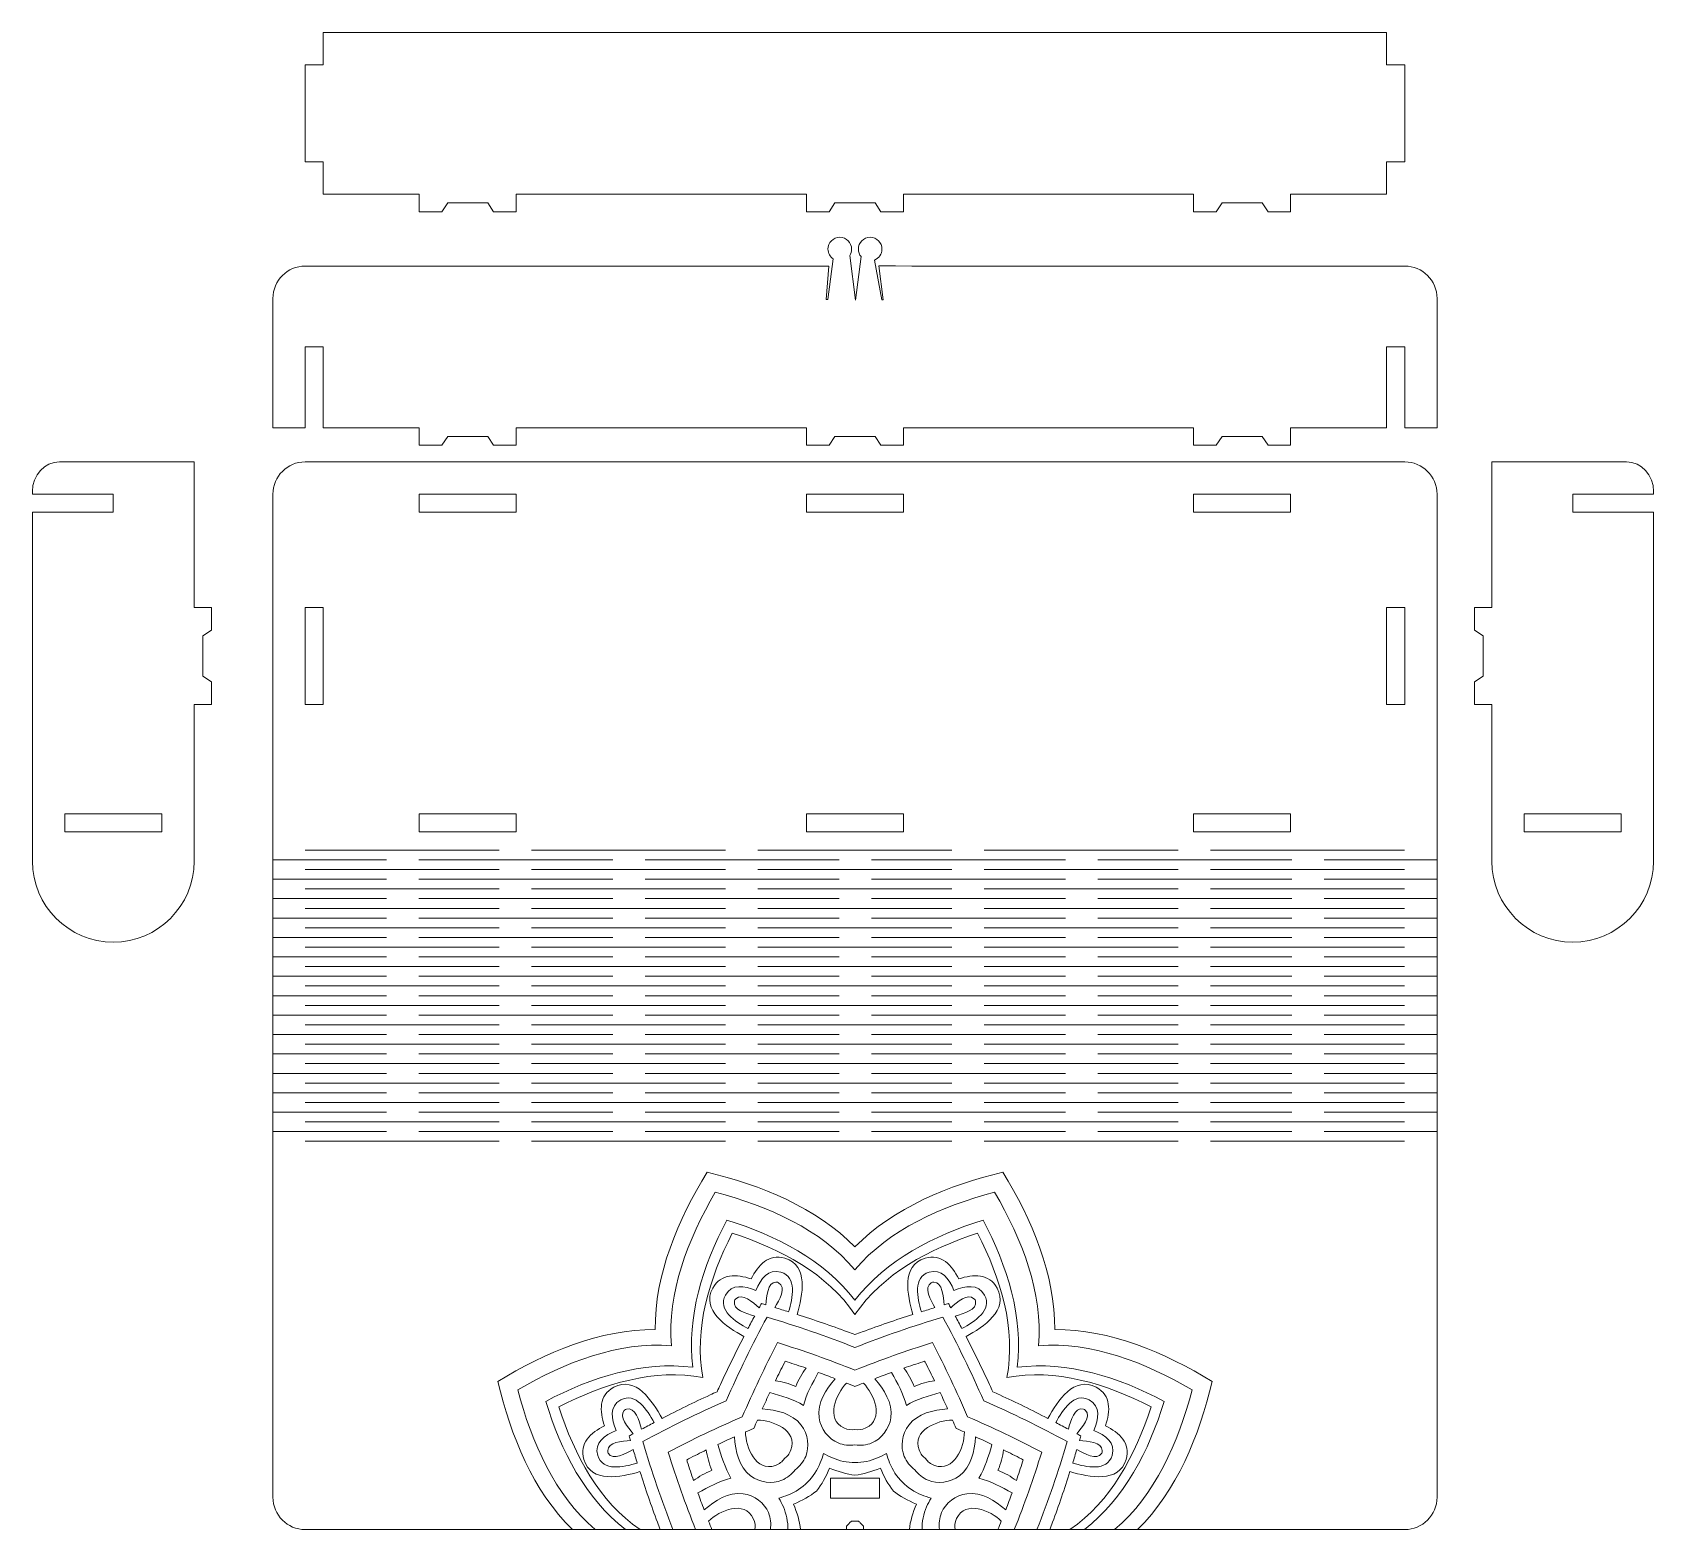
# Model space of a CAD drawing. Header units: millimetres. Extents: x 147 to 398, y 145 to 377.
import ezdxf

# ---------------------------------------------------------------- set-up
doc = ezdxf.new("R2010")
doc.units = ezdxf.units.MM
doc.header["$MEASUREMENT"] = 0
doc.layers.add('Layer 1', color=7, linetype='Continuous')

msp = doc.modelspace()

# ---------------------------------------------------------------- linework, layer by layer
at = {"layer": 'Layer 1', "color": 250, "lineweight": 20}
for points, knots in [([(192.0996, 376.5813), (192.0996, 376.5813), (356.4996, 376.5813), (356.4996, 376.5813), (356.4996, 376.5813), (356.4996, 376.5813), (356.4996, 371.5813), (356.4996, 371.5813), (356.4996, 371.5813), (356.4996, 371.5813), (359.2996, 371.5813), (359.2996, 371.5813), (359.2996, 371.5813), (359.2996, 371.5813), (359.2996, 356.5813), (359.2996, 356.5813), (359.2996, 356.5813), (359.2996, 356.5813), (356.4996, 356.5813), (356.4996, 356.5813), (356.4996, 356.5813), (356.4996, 356.5813), (356.4996, 351.5813), (356.4996, 351.5813), (356.4996, 351.5813), (356.4996, 351.5813), (341.6635, 351.5813), (341.6635, 351.5813), (341.6635, 351.5813), (341.6635, 351.5813), (341.6635, 348.8813), (341.6635, 348.8813), (341.6635, 348.8813), (341.6635, 348.8813), (338.1614, 348.8813), (338.1614, 348.8813), (338.1614, 348.8813), (338.1614, 348.8813), (337.2726, 350.2313), (337.2726, 350.2313), (337.2726, 350.2313), (337.2726, 350.2313), (331.0544, 350.2313), (331.0544, 350.2313), (331.0544, 350.2313), (331.0544, 350.2313), (330.1656, 348.8813), (330.1656, 348.8813), (330.1656, 348.8813), (330.1656, 348.8813), (326.6635, 348.8813), (326.6635, 348.8813), (326.6635, 348.8813), (326.6635, 348.8813), (326.6635, 351.5813), (326.6635, 351.5813), (326.6635, 351.5813), (326.6635, 351.5813), (281.7996, 351.5813), (281.7996, 351.5813), (281.7996, 351.5813), (281.7996, 351.5813), (281.7996, 348.8813), (281.7996, 348.8813), (281.7996, 348.8813), (281.7996, 348.8813), (278.2975, 348.8813), (278.2975, 348.8813), (278.2975, 348.8813), (278.2975, 348.8813), (277.4087, 350.2313), (277.4087, 350.2313), (277.4087, 350.2313), (277.4087, 350.2313), (271.1905, 350.2313), (271.1905, 350.2313), (271.1905, 350.2313), (271.1905, 350.2313), (270.3017, 348.8813), (270.3017, 348.8813), (270.3017, 348.8813), (270.3017, 348.8813), (266.7996, 348.8813), (266.7996, 348.8813), (266.7996, 348.8813), (266.7996, 348.8813), (266.7996, 351.5813), (266.7996, 351.5813), (266.7996, 351.5813), (266.7996, 351.5813), (221.9357, 351.5813), (221.9357, 351.5813), (221.9357, 351.5813), (221.9357, 351.5813), (221.9357, 348.8813), (221.9357, 348.8813), (221.9357, 348.8813), (221.9357, 348.8813), (218.4336, 348.8813), (218.4336, 348.8813), (218.4336, 348.8813), (218.4336, 348.8813), (217.5448, 350.2313), (217.5448, 350.2313), (217.5448, 350.2313), (217.5448, 350.2313), (211.3266, 350.2313), (211.3266, 350.2313), (211.3266, 350.2313), (211.3266, 350.2313), (210.4378, 348.8813), (210.4378, 348.8813), (210.4378, 348.8813), (210.4378, 348.8813), (206.9357, 348.8813), (206.9357, 348.8813), (206.9357, 348.8813), (206.9357, 348.8813), (206.9357, 351.5813), (206.9357, 351.5813), (206.9357, 351.5813), (206.9357, 351.5813), (192.0996, 351.5813), (192.0996, 351.5813), (192.0996, 351.5813), (192.0996, 351.5813), (192.0996, 356.5813), (192.0996, 356.5813), (192.0996, 356.5813), (192.0996, 356.5813), (189.2996, 356.5813), (189.2996, 356.5813), (189.2996, 356.5813), (189.2996, 356.5813), (189.2996, 371.5813), (189.2996, 371.5813), (189.2996, 371.5813), (189.2996, 371.5813), (192.0996, 371.5813), (192.0996, 371.5813), (192.0996, 371.5813), (192.0996, 371.5813), (192.0996, 376.5813), (192.0996, 376.5813)], [0, 0, 0, 0, 0.02702703, 0.02702703, 0.02702703, 0.02702703, 0.05405405, 0.05405405, 0.05405405, 0.05405405, 0.08108108, 0.08108108, 0.08108108, 0.08108108, 0.10810811, 0.10810811, 0.10810811, 0.10810811, 0.13513514, 0.13513514, 0.13513514, 0.13513514, 0.16216216, 0.16216216, 0.16216216, 0.16216216, 0.18918919, 0.18918919, 0.18918919, 0.18918919, 0.21621622, 0.21621622, 0.21621622, 0.21621622, 0.24324324, 0.24324324, 0.24324324, 0.24324324, 0.27027027, 0.27027027, 0.27027027, 0.27027027, 0.2972973, 0.2972973, 0.2972973, 0.2972973, 0.32432432, 0.32432432, 0.32432432, 0.32432432, 0.35135135, 0.35135135, 0.35135135, 0.35135135, 0.37837838, 0.37837838, 0.37837838, 0.37837838, 0.40540541, 0.40540541, 0.40540541, 0.40540541, 0.43243243, 0.43243243, 0.43243243, 0.43243243, 0.45945946, 0.45945946, 0.45945946, 0.45945946, 0.48648649, 0.48648649, 0.48648649, 0.48648649, 0.51351351, 0.51351351, 0.51351351, 0.51351351, 0.54054054, 0.54054054, 0.54054054, 0.54054054, 0.56756757, 0.56756757, 0.56756757, 0.56756757, 0.59459459, 0.59459459, 0.59459459, 0.59459459, 0.62162162, 0.62162162, 0.62162162, 0.62162162, 0.64864865, 0.64864865, 0.64864865, 0.64864865, 0.67567568, 0.67567568, 0.67567568, 0.67567568, 0.7027027, 0.7027027, 0.7027027, 0.7027027, 0.72972973, 0.72972973, 0.72972973, 0.72972973, 0.75675676, 0.75675676, 0.75675676, 0.75675676, 0.78378378, 0.78378378, 0.78378378, 0.78378378, 0.81081081, 0.81081081, 0.81081081, 0.81081081, 0.83783784, 0.83783784, 0.83783784, 0.83783784, 0.86486486, 0.86486486, 0.86486486, 0.86486486, 0.89189189, 0.89189189, 0.89189189, 0.89189189, 0.91891892, 0.91891892, 0.91891892, 0.91891892, 0.94594595, 0.94594595, 0.94594595, 0.94594595, 1, 1, 1, 1]), ([(189.2996, 340.4855), (216.2941, 340.4855), (243.2858, 340.4875), (270.2788, 340.4872), (270.2788, 340.4872), (270.2788, 340.4872), (269.8598, 335.3044), (269.8598, 335.3044), (269.8598, 335.3044), (269.8598, 335.3044), (270.0796, 335.3068), (270.0796, 335.3068), (270.0796, 335.3068), (270.0796, 335.3068), (270.9302, 341.5822), (270.9302, 341.5822), (270.9302, 341.5822), (270.4455, 341.9102), (270.1268, 342.4651), (270.1268, 343.0945), (270.1268, 343.0945), (270.1268, 344.1022), (270.9437, 344.9191), (271.9514, 344.9191), (271.9514, 344.9191), (272.9591, 344.9191), (273.776, 344.1022), (273.776, 343.0945), (273.776, 343.0945), (273.776, 342.7301), (273.6692, 342.3907), (273.4851, 342.1058), (273.4851, 342.1058), (273.4851, 342.1058), (273.4851, 342.1057), (273.4851, 342.1057), (273.4851, 342.1057), (273.4851, 342.1057), (274.3964, 335.2298), (274.3964, 335.2298), (274.3964, 335.2298), (274.3964, 335.2298), (275.2413, 341.9321), (275.2413, 341.9321), (275.2413, 341.9321), (274.9801, 342.2478), (274.8232, 342.6528), (274.8232, 343.0945), (274.8232, 343.0945), (274.8232, 344.1022), (275.6401, 344.9191), (276.6478, 344.9191), (276.6478, 344.9191), (277.6555, 344.9191), (278.4724, 344.1022), (278.4724, 343.0945), (278.4724, 343.0945), (278.4724, 342.3313), (278.0037, 341.6778), (277.3386, 341.4054), (277.3386, 341.4054), (277.3386, 341.4054), (277.3377, 341.4044), (277.3377, 341.4044), (277.3377, 341.4044), (277.3377, 341.4044), (278.4281, 335.2749), (278.4281, 335.2749), (278.4281, 335.2749), (278.4281, 335.2749), (278.6515, 335.2844), (278.6515, 335.2844), (278.6515, 335.2844), (278.6515, 335.2844), (278.0119, 340.4888), (278.0119, 340.4888), (278.0119, 340.4888), (305.1078, 340.4796), (332.2037, 340.4855), (359.2996, 340.4855), (359.2996, 340.4855), (362.0496, 340.4855), (364.2996, 338.2355), (364.2996, 335.4855), (364.2996, 335.4855), (364.2996, 335.4855), (364.2996, 315.4855), (364.2996, 315.4855), (364.2996, 315.4855), (364.2996, 315.4855), (359.2996, 315.4855), (359.2996, 315.4855), (359.2996, 315.4855), (359.2996, 315.4855), (359.2996, 327.9855), (359.2996, 327.9855), (359.2996, 327.9855), (359.2996, 327.9855), (356.4996, 327.9855), (356.4996, 327.9855), (356.4996, 327.9855), (356.4996, 327.9855), (356.4996, 315.4855), (356.4996, 315.4855), (356.4996, 315.4855), (356.4996, 315.4855), (341.6635, 315.4855), (341.6635, 315.4855), (341.6635, 315.4855), (341.6635, 315.4855), (341.6635, 312.7855), (341.6635, 312.7855), (341.6635, 312.7855), (341.6635, 312.7855), (338.1614, 312.7855), (338.1614, 312.7855), (338.1614, 312.7855), (338.1614, 312.7855), (337.2726, 314.1355), (337.2726, 314.1355), (337.2726, 314.1355), (337.2726, 314.1355), (331.0544, 314.1355), (331.0544, 314.1355), (331.0544, 314.1355), (331.0544, 314.1355), (330.1656, 312.7855), (330.1656, 312.7855), (330.1656, 312.7855), (330.1656, 312.7855), (326.6635, 312.7855), (326.6635, 312.7855), (326.6635, 312.7855), (326.6635, 312.7855), (326.6635, 315.4855), (326.6635, 315.4855), (326.6635, 315.4855), (326.6635, 315.4855), (281.7996, 315.4855), (281.7996, 315.4855), (281.7996, 315.4855), (281.7996, 315.4855), (281.7996, 312.7855), (281.7996, 312.7855), (281.7996, 312.7855), (281.7996, 312.7855), (278.2975, 312.7855), (278.2975, 312.7855), (278.2975, 312.7855), (278.2975, 312.7855), (277.4087, 314.1355), (277.4087, 314.1355), (277.4087, 314.1355), (277.4087, 314.1355), (271.1905, 314.1355), (271.1905, 314.1355), (271.1905, 314.1355), (271.1905, 314.1355), (270.3017, 312.7855), (270.3017, 312.7855), (270.3017, 312.7855), (270.3017, 312.7855), (266.7996, 312.7855), (266.7996, 312.7855), (266.7996, 312.7855), (266.7996, 312.7855), (266.7996, 315.4855), (266.7996, 315.4855), (266.7996, 315.4855), (266.7996, 315.4855), (221.9357, 315.4855), (221.9357, 315.4855), (221.9357, 315.4855), (221.9357, 315.4855), (221.9357, 312.7855), (221.9357, 312.7855), (221.9357, 312.7855), (221.9357, 312.7855), (218.4336, 312.7855), (218.4336, 312.7855), (218.4336, 312.7855), (218.4336, 312.7855), (217.5448, 314.1355), (217.5448, 314.1355), (217.5448, 314.1355), (217.5448, 314.1355), (211.3266, 314.1355), (211.3266, 314.1355), (211.3266, 314.1355), (211.3266, 314.1355), (210.4378, 312.7855), (210.4378, 312.7855), (210.4378, 312.7855), (210.4378, 312.7855), (206.9357, 312.7855), (206.9357, 312.7855), (206.9357, 312.7855), (206.9357, 312.7855), (206.9357, 315.4855), (206.9357, 315.4855), (206.9357, 315.4855), (206.9357, 315.4855), (192.0996, 315.4855), (192.0996, 315.4855), (192.0996, 315.4855), (192.0996, 315.4855), (192.0996, 327.9855), (192.0996, 327.9855), (192.0996, 327.9855), (192.0996, 327.9855), (189.2996, 327.9855), (189.2996, 327.9855), (189.2996, 327.9855), (189.2996, 327.9855), (189.2996, 315.4855), (189.2996, 315.4855), (189.2996, 315.4855), (189.2996, 315.4855), (184.2996, 315.4855), (184.2996, 315.4855), (184.2996, 315.4855), (184.2996, 315.4855), (184.2996, 335.4855), (184.2996, 335.4855), (184.2996, 335.4855), (184.2996, 338.2355), (186.5496, 340.4855), (189.2996, 340.4855)], [0, 0, 0, 0, 0.01724138, 0.01724138, 0.01724138, 0.01724138, 0.03448276, 0.03448276, 0.03448276, 0.03448276, 0.05172414, 0.05172414, 0.05172414, 0.05172414, 0.06896552, 0.06896552, 0.06896552, 0.06896552, 0.0862069, 0.0862069, 0.0862069, 0.0862069, 0.10344828, 0.10344828, 0.10344828, 0.10344828, 0.12068966, 0.12068966, 0.12068966, 0.12068966, 0.13793103, 0.13793103, 0.13793103, 0.13793103, 0.15517241, 0.15517241, 0.15517241, 0.15517241, 0.17241379, 0.17241379, 0.17241379, 0.17241379, 0.18965517, 0.18965517, 0.18965517, 0.18965517, 0.20689655, 0.20689655, 0.20689655, 0.20689655, 0.22413793, 0.22413793, 0.22413793, 0.22413793, 0.24137931, 0.24137931, 0.24137931, 0.24137931, 0.25862069, 0.25862069, 0.25862069, 0.25862069, 0.27586207, 0.27586207, 0.27586207, 0.27586207, 0.29310345, 0.29310345, 0.29310345, 0.29310345, 0.31034483, 0.31034483, 0.31034483, 0.31034483, 0.32758621, 0.32758621, 0.32758621, 0.32758621, 0.34482759, 0.34482759, 0.34482759, 0.34482759, 0.36206897, 0.36206897, 0.36206897, 0.36206897, 0.37931034, 0.37931034, 0.37931034, 0.37931034, 0.39655172, 0.39655172, 0.39655172, 0.39655172, 0.4137931, 0.4137931, 0.4137931, 0.4137931, 0.43103448, 0.43103448, 0.43103448, 0.43103448, 0.44827586, 0.44827586, 0.44827586, 0.44827586, 0.46551724, 0.46551724, 0.46551724, 0.46551724, 0.48275862, 0.48275862, 0.48275862, 0.48275862, 0.5, 0.5, 0.5, 0.5, 0.51724138, 0.51724138, 0.51724138, 0.51724138, 0.53448276, 0.53448276, 0.53448276, 0.53448276, 0.55172414, 0.55172414, 0.55172414, 0.55172414, 0.56896552, 0.56896552, 0.56896552, 0.56896552, 0.5862069, 0.5862069, 0.5862069, 0.5862069, 0.60344828, 0.60344828, 0.60344828, 0.60344828, 0.62068966, 0.62068966, 0.62068966, 0.62068966, 0.63793103, 0.63793103, 0.63793103, 0.63793103, 0.65517241, 0.65517241, 0.65517241, 0.65517241, 0.67241379, 0.67241379, 0.67241379, 0.67241379, 0.68965517, 0.68965517, 0.68965517, 0.68965517, 0.70689655, 0.70689655, 0.70689655, 0.70689655, 0.72413793, 0.72413793, 0.72413793, 0.72413793, 0.74137931, 0.74137931, 0.74137931, 0.74137931, 0.75862069, 0.75862069, 0.75862069, 0.75862069, 0.77586207, 0.77586207, 0.77586207, 0.77586207, 0.79310345, 0.79310345, 0.79310345, 0.79310345, 0.81034483, 0.81034483, 0.81034483, 0.81034483, 0.82758621, 0.82758621, 0.82758621, 0.82758621, 0.84482759, 0.84482759, 0.84482759, 0.84482759, 0.86206897, 0.86206897, 0.86206897, 0.86206897, 0.87931034, 0.87931034, 0.87931034, 0.87931034, 0.89655172, 0.89655172, 0.89655172, 0.89655172, 0.9137931, 0.9137931, 0.9137931, 0.9137931, 0.93103448, 0.93103448, 0.93103448, 0.93103448, 0.94827586, 0.94827586, 0.94827586, 0.94827586, 0.96551724, 0.96551724, 0.96551724, 0.96551724, 1, 1, 1, 1]), ([(189.2996, 145.2223), (189.2996, 145.2223), (359.2996, 145.2223), (359.2996, 145.2223), (359.2996, 145.2223), (362.0496, 145.2223), (364.2996, 147.4723), (364.2996, 150.2224), (364.2996, 150.2224), (364.2996, 150.2224), (364.2996, 305.2223), (364.2996, 305.2223), (364.2996, 305.2223), (364.2996, 307.9724), (362.0496, 310.2223), (359.2996, 310.2223), (359.2996, 310.2223), (359.2996, 310.2223), (189.2996, 310.2223), (189.2996, 310.2223), (189.2996, 310.2223), (186.5496, 310.2223), (184.2996, 307.9724), (184.2996, 305.2223), (184.2996, 305.2223), (184.2996, 305.2223), (184.2996, 150.2224), (184.2996, 150.2224), (184.2996, 150.2224), (184.2996, 147.4723), (186.5496, 145.2223), (189.2996, 145.2223)], [0, 0, 0, 0, 0.11111111, 0.11111111, 0.11111111, 0.11111111, 0.22222222, 0.22222222, 0.22222222, 0.22222222, 0.33333333, 0.33333333, 0.33333333, 0.33333333, 0.44444444, 0.44444444, 0.44444444, 0.44444444, 0.55555556, 0.55555556, 0.55555556, 0.55555556, 0.66666667, 0.66666667, 0.66666667, 0.66666667, 0.77777778, 0.77777778, 0.77777778, 0.77777778, 1, 1, 1, 1])]:
    msp.add_open_spline(points, degree=3, knots=knots, dxfattribs=at)
at = {"layer": 'Layer 1', "color": 250, "lineweight": 18}
for points, knots in [([(151.3103, 310.2224), (151.3103, 310.2224), (172.1211, 310.2224), (172.1211, 310.2224), (172.1211, 310.2224), (172.1211, 310.2224), (172.1211, 287.7224), (172.1211, 287.7224), (172.1211, 287.7224), (172.1211, 287.7224), (174.8211, 287.7224), (174.8211, 287.7224), (174.8211, 287.7224), (174.8211, 287.7224), (174.8211, 284.2203), (174.8211, 284.2203), (174.8211, 284.2203), (174.8211, 284.2203), (173.4711, 283.3315), (173.4711, 283.3315), (173.4711, 283.3315), (173.4711, 283.3315), (173.4711, 277.1133), (173.4711, 277.1133), (173.4711, 277.1133), (173.4711, 277.1133), (174.8211, 276.2245), (174.8211, 276.2245), (174.8211, 276.2245), (174.8211, 276.2245), (174.8211, 272.7224), (174.8211, 272.7224), (174.8211, 272.7224), (174.8211, 272.7224), (172.1211, 272.7224), (172.1211, 272.7224), (172.1211, 272.7224), (172.1211, 272.7224), (172.1211, 248.5058), (172.1211, 248.5058), (172.1211, 248.5058), (172.1211, 241.6022), (166.5247, 236.0058), (159.6211, 236.0058), (159.6211, 236.0058), (152.7175, 236.0058), (147.1211, 241.6022), (147.1211, 248.5058), (147.1211, 248.5058), (147.1211, 248.5058), (147.1211, 302.4224), (147.1211, 302.4224), (147.1211, 302.4224), (147.1211, 302.4224), (159.6211, 302.4224), (159.6211, 302.4224), (159.6211, 302.4224), (159.6211, 302.4224), (159.6211, 305.2224), (159.6211, 305.2224), (159.6211, 305.2224), (159.6211, 305.2224), (147.1375, 305.2224), (147.1375, 305.2224), (147.1375, 305.2224), (147.1273, 305.3497), (147.1216, 305.4785), (147.1211, 305.6086), (147.1211, 305.6086), (147.1211, 305.6086), (147.1211, 305.6278), (147.1211, 305.6278), (147.1211, 305.6278), (147.1211, 308.1653), (148.9967, 310.2224), (151.3103, 310.2224)], [0, 0, 0, 0, 0.05, 0.05, 0.05, 0.05, 0.1, 0.1, 0.1, 0.1, 0.15, 0.15, 0.15, 0.15, 0.2, 0.2, 0.2, 0.2, 0.25, 0.25, 0.25, 0.25, 0.3, 0.3, 0.3, 0.3, 0.35, 0.35, 0.35, 0.35, 0.4, 0.4, 0.4, 0.4, 0.45, 0.45, 0.45, 0.45, 0.5, 0.5, 0.5, 0.5, 0.55, 0.55, 0.55, 0.55, 0.6, 0.6, 0.6, 0.6, 0.65, 0.65, 0.65, 0.65, 0.7, 0.7, 0.7, 0.7, 0.75, 0.75, 0.75, 0.75, 0.8, 0.8, 0.8, 0.8, 0.85, 0.85, 0.85, 0.85, 0.9, 0.9, 0.9, 0.9, 1, 1, 1, 1]), ([(393.5877, 310.2224), (393.5877, 310.2224), (372.7769, 310.2224), (372.7769, 310.2224), (372.7769, 310.2224), (372.7769, 310.2224), (372.7769, 287.7224), (372.7769, 287.7224), (372.7769, 287.7224), (372.7769, 287.7224), (370.0769, 287.7224), (370.0769, 287.7224), (370.0769, 287.7224), (370.0769, 287.7224), (370.0769, 284.2203), (370.0769, 284.2203), (370.0769, 284.2203), (370.0769, 284.2203), (371.4269, 283.3315), (371.4269, 283.3315), (371.4269, 283.3315), (371.4269, 283.3315), (371.4269, 277.1133), (371.4269, 277.1133), (371.4269, 277.1133), (371.4269, 277.1133), (370.0769, 276.2245), (370.0769, 276.2245), (370.0769, 276.2245), (370.0769, 276.2245), (370.0769, 272.7224), (370.0769, 272.7224), (370.0769, 272.7224), (370.0769, 272.7224), (372.7769, 272.7224), (372.7769, 272.7224), (372.7769, 272.7224), (372.7769, 272.7224), (372.7769, 248.5058), (372.7769, 248.5058), (372.7769, 248.5058), (372.7769, 241.6022), (378.3733, 236.0058), (385.2769, 236.0058), (385.2769, 236.0058), (392.1805, 236.0058), (397.7769, 241.6022), (397.7769, 248.5058), (397.7769, 248.5058), (397.7769, 248.5058), (397.7769, 302.4224), (397.7769, 302.4224), (397.7769, 302.4224), (397.7769, 302.4224), (385.2769, 302.4224), (385.2769, 302.4224), (385.2769, 302.4224), (385.2769, 302.4224), (385.2769, 305.2224), (385.2769, 305.2224), (385.2769, 305.2224), (385.2769, 305.2224), (397.7605, 305.2224), (397.7605, 305.2224), (397.7605, 305.2224), (397.7707, 305.3497), (397.7764, 305.4785), (397.7769, 305.6086), (397.7769, 305.6086), (397.7769, 305.6086), (397.7769, 305.6278), (397.7769, 305.6278), (397.7769, 305.6278), (397.7769, 308.1653), (395.9013, 310.2224), (393.5877, 310.2224)], [0, 0, 0, 0, 0.05, 0.05, 0.05, 0.05, 0.1, 0.1, 0.1, 0.1, 0.15, 0.15, 0.15, 0.15, 0.2, 0.2, 0.2, 0.2, 0.25, 0.25, 0.25, 0.25, 0.3, 0.3, 0.3, 0.3, 0.35, 0.35, 0.35, 0.35, 0.4, 0.4, 0.4, 0.4, 0.45, 0.45, 0.45, 0.45, 0.5, 0.5, 0.5, 0.5, 0.55, 0.55, 0.55, 0.55, 0.6, 0.6, 0.6, 0.6, 0.65, 0.65, 0.65, 0.65, 0.7, 0.7, 0.7, 0.7, 0.75, 0.75, 0.75, 0.75, 0.8, 0.8, 0.8, 0.8, 0.85, 0.85, 0.85, 0.85, 0.9, 0.9, 0.9, 0.9, 1, 1, 1, 1]), ([(206.9357, 302.4224), (206.9357, 302.4224), (206.9357, 305.2224), (206.9357, 305.2224), (206.9357, 305.2224), (206.9357, 305.2224), (221.9357, 305.2224), (221.9357, 305.2224), (221.9357, 305.2224), (221.9357, 305.2224), (221.9357, 302.4224), (221.9357, 302.4224), (221.9357, 302.4224), (221.9357, 302.4224), (206.9357, 302.4224), (206.9357, 302.4224)], [0, 0, 0, 0, 0.2, 0.2, 0.2, 0.2, 0.4, 0.4, 0.4, 0.4, 0.6, 0.6, 0.6, 0.6, 1, 1, 1, 1]), ([(266.7996, 302.4224), (266.7996, 302.4224), (266.7996, 305.2224), (266.7996, 305.2224), (266.7996, 305.2224), (266.7996, 305.2224), (281.7996, 305.2224), (281.7996, 305.2224), (281.7996, 305.2224), (281.7996, 305.2224), (281.7996, 302.4224), (281.7996, 302.4224), (281.7996, 302.4224), (281.7996, 302.4224), (266.7996, 302.4224), (266.7996, 302.4224)], [0, 0, 0, 0, 0.2, 0.2, 0.2, 0.2, 0.4, 0.4, 0.4, 0.4, 0.6, 0.6, 0.6, 0.6, 1, 1, 1, 1]), ([(326.6635, 302.4224), (326.6635, 302.4224), (326.6635, 305.2224), (326.6635, 305.2224), (326.6635, 305.2224), (326.6635, 305.2224), (341.6635, 305.2224), (341.6635, 305.2224), (341.6635, 305.2224), (341.6635, 305.2224), (341.6635, 302.4224), (341.6635, 302.4224), (341.6635, 302.4224), (341.6635, 302.4224), (326.6635, 302.4224), (326.6635, 302.4224)], [0, 0, 0, 0, 0.2, 0.2, 0.2, 0.2, 0.4, 0.4, 0.4, 0.4, 0.6, 0.6, 0.6, 0.6, 1, 1, 1, 1]), ([(189.2996, 287.7224), (189.2996, 287.7224), (192.0996, 287.7224), (192.0996, 287.7224), (192.0996, 287.7224), (192.0996, 287.7224), (192.0996, 272.7224), (192.0996, 272.7224), (192.0996, 272.7224), (192.0996, 272.7224), (189.2996, 272.7224), (189.2996, 272.7224), (189.2996, 272.7224), (189.2996, 272.7224), (189.2996, 287.7224), (189.2996, 287.7224)], [0, 0, 0, 0, 0.2, 0.2, 0.2, 0.2, 0.4, 0.4, 0.4, 0.4, 0.6, 0.6, 0.6, 0.6, 1, 1, 1, 1]), ([(356.4996, 287.7224), (356.4996, 287.7224), (359.2996, 287.7224), (359.2996, 287.7224), (359.2996, 287.7224), (359.2996, 287.7224), (359.2996, 272.7224), (359.2996, 272.7224), (359.2996, 272.7224), (359.2996, 272.7224), (356.4996, 272.7224), (356.4996, 272.7224), (356.4996, 272.7224), (356.4996, 272.7224), (356.4996, 287.7224), (356.4996, 287.7224)], [0, 0, 0, 0, 0.2, 0.2, 0.2, 0.2, 0.4, 0.4, 0.4, 0.4, 0.6, 0.6, 0.6, 0.6, 1, 1, 1, 1]), ([(152.1211, 253.0224), (152.1211, 253.0224), (152.1211, 255.8224), (152.1211, 255.8224), (152.1211, 255.8224), (152.1211, 255.8224), (167.1211, 255.8224), (167.1211, 255.8224), (167.1211, 255.8224), (167.1211, 255.8224), (167.1211, 253.0224), (167.1211, 253.0224), (167.1211, 253.0224), (167.1211, 253.0224), (152.1211, 253.0224), (152.1211, 253.0224)], [0, 0, 0, 0, 0.2, 0.2, 0.2, 0.2, 0.4, 0.4, 0.4, 0.4, 0.6, 0.6, 0.6, 0.6, 1, 1, 1, 1]), ([(206.9357, 253.0224), (206.9357, 253.0224), (206.9357, 255.8224), (206.9357, 255.8224), (206.9357, 255.8224), (206.9357, 255.8224), (221.9357, 255.8224), (221.9357, 255.8224), (221.9357, 255.8224), (221.9357, 255.8224), (221.9357, 253.0224), (221.9357, 253.0224), (221.9357, 253.0224), (221.9357, 253.0224), (206.9357, 253.0224), (206.9357, 253.0224)], [0, 0, 0, 0, 0.2, 0.2, 0.2, 0.2, 0.4, 0.4, 0.4, 0.4, 0.6, 0.6, 0.6, 0.6, 1, 1, 1, 1]), ([(266.7996, 253.0224), (266.7996, 253.0224), (266.7996, 255.8224), (266.7996, 255.8224), (266.7996, 255.8224), (266.7996, 255.8224), (281.7996, 255.8224), (281.7996, 255.8224), (281.7996, 255.8224), (281.7996, 255.8224), (281.7996, 253.0224), (281.7996, 253.0224), (281.7996, 253.0224), (281.7996, 253.0224), (266.7996, 253.0224), (266.7996, 253.0224)], [0, 0, 0, 0, 0.2, 0.2, 0.2, 0.2, 0.4, 0.4, 0.4, 0.4, 0.6, 0.6, 0.6, 0.6, 1, 1, 1, 1]), ([(326.6635, 253.0224), (326.6635, 253.0224), (326.6635, 255.8224), (326.6635, 255.8224), (326.6635, 255.8224), (326.6635, 255.8224), (341.6635, 255.8224), (341.6635, 255.8224), (341.6635, 255.8224), (341.6635, 255.8224), (341.6635, 253.0224), (341.6635, 253.0224), (341.6635, 253.0224), (341.6635, 253.0224), (326.6635, 253.0224), (326.6635, 253.0224)], [0, 0, 0, 0, 0.2, 0.2, 0.2, 0.2, 0.4, 0.4, 0.4, 0.4, 0.6, 0.6, 0.6, 0.6, 1, 1, 1, 1]), ([(392.7769, 253.0224), (392.7769, 253.0224), (392.7769, 255.8224), (392.7769, 255.8224), (392.7769, 255.8224), (392.7769, 255.8224), (377.7769, 255.8224), (377.7769, 255.8224), (377.7769, 255.8224), (377.7769, 255.8224), (377.7769, 253.0224), (377.7769, 253.0224), (377.7769, 253.0224), (377.7769, 253.0224), (392.7769, 253.0224), (392.7769, 253.0224)], [0, 0, 0, 0, 0.2, 0.2, 0.2, 0.2, 0.4, 0.4, 0.4, 0.4, 0.6, 0.6, 0.6, 0.6, 1, 1, 1, 1])]:
    msp.add_open_spline(points, degree=3, knots=knots, dxfattribs=at)
for points in [[(184.2996, 248.7224), (184.2996, 248.7224), (201.8619, 248.7224), (201.8619, 248.7224)], [(189.2676, 250.2224), (189.2676, 250.2224), (219.2676, 250.2224), (219.2676, 250.2224)], [(206.8619, 248.7224), (206.8619, 248.7224), (236.8619, 248.7224), (236.8619, 248.7224)], [(224.2676, 250.2224), (224.2676, 250.2224), (254.2676, 250.2224), (254.2676, 250.2224)], [(241.8619, 248.7224), (241.8619, 248.7224), (271.8619, 248.7224), (271.8619, 248.7224)], [(259.2676, 250.2224), (259.2676, 250.2224), (289.2676, 250.2224), (289.2676, 250.2224)], [(276.8619, 248.7224), (276.8619, 248.7224), (306.8619, 248.7224), (306.8619, 248.7224)], [(294.2676, 250.2224), (294.2676, 250.2224), (324.2676, 250.2224), (324.2676, 250.2224)], [(311.8619, 248.7224), (311.8619, 248.7224), (341.8619, 248.7224), (341.8619, 248.7224)], [(329.2676, 250.2224), (329.2676, 250.2224), (359.2676, 250.2224), (359.2676, 250.2224)], [(346.8619, 248.7224), (346.8619, 248.7224), (364.2996, 248.7224), (364.2996, 248.7224)], [(184.2996, 245.7224), (184.2996, 245.7224), (201.8619, 245.7224), (201.8619, 245.7224)], [(189.2676, 247.2224), (189.2676, 247.2224), (219.2676, 247.2224), (219.2676, 247.2224)], [(206.8619, 245.7224), (206.8619, 245.7224), (236.8619, 245.7224), (236.8619, 245.7224)], [(224.2676, 247.2224), (224.2676, 247.2224), (254.2676, 247.2224), (254.2676, 247.2224)], [(241.8619, 245.7224), (241.8619, 245.7224), (271.8619, 245.7224), (271.8619, 245.7224)], [(259.2676, 247.2224), (259.2676, 247.2224), (289.2676, 247.2224), (289.2676, 247.2224)], [(276.8619, 245.7224), (276.8619, 245.7224), (306.8619, 245.7224), (306.8619, 245.7224)], [(294.2676, 247.2224), (294.2676, 247.2224), (324.2676, 247.2224), (324.2676, 247.2224)], [(311.8619, 245.7224), (311.8619, 245.7224), (341.8619, 245.7224), (341.8619, 245.7224)], [(329.2676, 247.2224), (329.2676, 247.2224), (359.2676, 247.2224), (359.2676, 247.2224)], [(346.8619, 245.7224), (346.8619, 245.7224), (364.2996, 245.7224), (364.2996, 245.7224)], [(189.2676, 244.2224), (189.2676, 244.2224), (219.2676, 244.2224), (219.2676, 244.2224)], [(224.2676, 244.2224), (224.2676, 244.2224), (254.2676, 244.2224), (254.2676, 244.2224)], [(259.2676, 244.2224), (259.2676, 244.2224), (289.2676, 244.2224), (289.2676, 244.2224)], [(294.2676, 244.2224), (294.2676, 244.2224), (324.2676, 244.2224), (324.2676, 244.2224)], [(329.2676, 244.2224), (329.2676, 244.2224), (359.2676, 244.2224), (359.2676, 244.2224)], [(184.2996, 242.7224), (184.2996, 242.7224), (201.8619, 242.7224), (201.8619, 242.7224)], [(189.2676, 241.2224), (189.2676, 241.2224), (219.2676, 241.2224), (219.2676, 241.2224)], [(206.8619, 242.7224), (206.8619, 242.7224), (236.8619, 242.7224), (236.8619, 242.7224)], [(224.2676, 241.2224), (224.2676, 241.2224), (254.2676, 241.2224), (254.2676, 241.2224)], [(241.8619, 242.7224), (241.8619, 242.7224), (271.8619, 242.7224), (271.8619, 242.7224)], [(259.2676, 241.2224), (259.2676, 241.2224), (289.2676, 241.2224), (289.2676, 241.2224)], [(276.8619, 242.7224), (276.8619, 242.7224), (306.8619, 242.7224), (306.8619, 242.7224)], [(294.2676, 241.2224), (294.2676, 241.2224), (324.2676, 241.2224), (324.2676, 241.2224)], [(311.8619, 242.7224), (311.8619, 242.7224), (341.8619, 242.7224), (341.8619, 242.7224)], [(329.2676, 241.2224), (329.2676, 241.2224), (359.2676, 241.2224), (359.2676, 241.2224)], [(346.8619, 242.7224), (346.8619, 242.7224), (364.2996, 242.7224), (364.2996, 242.7224)], [(184.2996, 239.7224), (184.2996, 239.7224), (201.8619, 239.7224), (201.8619, 239.7224)], [(189.2676, 238.2224), (189.2676, 238.2224), (219.2676, 238.2224), (219.2676, 238.2224)], [(206.8619, 239.7224), (206.8619, 239.7224), (236.8619, 239.7224), (236.8619, 239.7224)], [(224.2676, 238.2224), (224.2676, 238.2224), (254.2676, 238.2224), (254.2676, 238.2224)], [(241.8619, 239.7224), (241.8619, 239.7224), (271.8619, 239.7224), (271.8619, 239.7224)], [(259.2676, 238.2224), (259.2676, 238.2224), (289.2676, 238.2224), (289.2676, 238.2224)], [(276.8619, 239.7224), (276.8619, 239.7224), (306.8619, 239.7224), (306.8619, 239.7224)], [(294.2676, 238.2224), (294.2676, 238.2224), (324.2676, 238.2224), (324.2676, 238.2224)], [(311.8619, 239.7224), (311.8619, 239.7224), (341.8619, 239.7224), (341.8619, 239.7224)], [(329.2676, 238.2224), (329.2676, 238.2224), (359.2676, 238.2224), (359.2676, 238.2224)], [(346.8619, 239.7224), (346.8619, 239.7224), (364.2996, 239.7224), (364.2996, 239.7224)], [(184.2996, 236.7224), (184.2996, 236.7224), (201.8619, 236.7224), (201.8619, 236.7224)], [(206.8619, 236.7224), (206.8619, 236.7224), (236.8619, 236.7224), (236.8619, 236.7224)], [(241.8619, 236.7224), (241.8619, 236.7224), (271.8619, 236.7224), (271.8619, 236.7224)], [(276.8619, 236.7224), (276.8619, 236.7224), (306.8619, 236.7224), (306.8619, 236.7224)], [(311.8619, 236.7224), (311.8619, 236.7224), (341.8619, 236.7224), (341.8619, 236.7224)], [(346.8619, 236.7224), (346.8619, 236.7224), (364.2996, 236.7224), (364.2996, 236.7224)], [(184.2996, 233.7224), (184.2996, 233.7224), (201.8619, 233.7224), (201.8619, 233.7224)], [(189.2676, 235.2224), (189.2676, 235.2224), (219.2676, 235.2224), (219.2676, 235.2224)], [(206.8619, 233.7224), (206.8619, 233.7224), (236.8619, 233.7224), (236.8619, 233.7224)], [(224.2676, 235.2224), (224.2676, 235.2224), (254.2676, 235.2224), (254.2676, 235.2224)], [(241.8619, 233.7224), (241.8619, 233.7224), (271.8619, 233.7224), (271.8619, 233.7224)], [(259.2676, 235.2224), (259.2676, 235.2224), (289.2676, 235.2224), (289.2676, 235.2224)], [(276.8619, 233.7224), (276.8619, 233.7224), (306.8619, 233.7224), (306.8619, 233.7224)], [(294.2676, 235.2224), (294.2676, 235.2224), (324.2676, 235.2224), (324.2676, 235.2224)], [(311.8619, 233.7224), (311.8619, 233.7224), (341.8619, 233.7224), (341.8619, 233.7224)], [(329.2676, 235.2224), (329.2676, 235.2224), (359.2676, 235.2224), (359.2676, 235.2224)], [(346.8619, 233.7224), (346.8619, 233.7224), (364.2996, 233.7224), (364.2996, 233.7224)], [(184.2996, 230.7224), (184.2996, 230.7224), (201.8619, 230.7224), (201.8619, 230.7224)], [(189.2676, 232.2224), (189.2676, 232.2224), (219.2676, 232.2224), (219.2676, 232.2224)], [(206.8619, 230.7224), (206.8619, 230.7224), (236.8619, 230.7224), (236.8619, 230.7224)], [(224.2676, 232.2224), (224.2676, 232.2224), (254.2676, 232.2224), (254.2676, 232.2224)], [(241.8619, 230.7224), (241.8619, 230.7224), (271.8619, 230.7224), (271.8619, 230.7224)], [(259.2676, 232.2224), (259.2676, 232.2224), (289.2676, 232.2224), (289.2676, 232.2224)], [(276.8619, 230.7224), (276.8619, 230.7224), (306.8619, 230.7224), (306.8619, 230.7224)], [(294.2676, 232.2224), (294.2676, 232.2224), (324.2676, 232.2224), (324.2676, 232.2224)], [(311.8619, 230.7224), (311.8619, 230.7224), (341.8619, 230.7224), (341.8619, 230.7224)], [(329.2676, 232.2224), (329.2676, 232.2224), (359.2676, 232.2224), (359.2676, 232.2224)], [(346.8619, 230.7224), (346.8619, 230.7224), (364.2996, 230.7224), (364.2996, 230.7224)], [(189.2676, 229.2224), (189.2676, 229.2224), (219.2676, 229.2224), (219.2676, 229.2224)], [(224.2676, 229.2224), (224.2676, 229.2224), (254.2676, 229.2224), (254.2676, 229.2224)], [(259.2676, 229.2224), (259.2676, 229.2224), (289.2676, 229.2224), (289.2676, 229.2224)], [(294.2676, 229.2224), (294.2676, 229.2224), (324.2676, 229.2224), (324.2676, 229.2224)], [(329.2676, 229.2224), (329.2676, 229.2224), (359.2676, 229.2224), (359.2676, 229.2224)], [(184.2996, 227.7224), (184.2996, 227.7224), (201.8619, 227.7224), (201.8619, 227.7224)], [(189.2676, 226.2224), (189.2676, 226.2224), (219.2676, 226.2224), (219.2676, 226.2224)], [(206.8619, 227.7224), (206.8619, 227.7224), (236.8619, 227.7224), (236.8619, 227.7224)], [(224.2676, 226.2224), (224.2676, 226.2224), (254.2676, 226.2224), (254.2676, 226.2224)], [(241.8619, 227.7224), (241.8619, 227.7224), (271.8619, 227.7224), (271.8619, 227.7224)], [(259.2676, 226.2224), (259.2676, 226.2224), (289.2676, 226.2224), (289.2676, 226.2224)], [(276.8619, 227.7224), (276.8619, 227.7224), (306.8619, 227.7224), (306.8619, 227.7224)], [(294.2676, 226.2224), (294.2676, 226.2224), (324.2676, 226.2224), (324.2676, 226.2224)], [(311.8619, 227.7224), (311.8619, 227.7224), (341.8619, 227.7224), (341.8619, 227.7224)], [(329.2676, 226.2224), (329.2676, 226.2224), (359.2676, 226.2224), (359.2676, 226.2224)], [(346.8619, 227.7224), (346.8619, 227.7224), (364.2996, 227.7224), (364.2996, 227.7224)], [(184.2996, 224.7224), (184.2996, 224.7224), (201.8619, 224.7224), (201.8619, 224.7224)], [(189.2676, 223.2224), (189.2676, 223.2224), (219.2676, 223.2224), (219.2676, 223.2224)], [(206.8619, 224.7224), (206.8619, 224.7224), (236.8619, 224.7224), (236.8619, 224.7224)], [(224.2676, 223.2224), (224.2676, 223.2224), (254.2676, 223.2224), (254.2676, 223.2224)], [(241.8619, 224.7224), (241.8619, 224.7224), (271.8619, 224.7224), (271.8619, 224.7224)], [(259.2676, 223.2224), (259.2676, 223.2224), (289.2676, 223.2224), (289.2676, 223.2224)], [(276.8619, 224.7224), (276.8619, 224.7224), (306.8619, 224.7224), (306.8619, 224.7224)], [(294.2676, 223.2224), (294.2676, 223.2224), (324.2676, 223.2224), (324.2676, 223.2224)], [(311.8619, 224.7224), (311.8619, 224.7224), (341.8619, 224.7224), (341.8619, 224.7224)], [(329.2676, 223.2224), (329.2676, 223.2224), (359.2676, 223.2224), (359.2676, 223.2224)], [(346.8619, 224.7224), (346.8619, 224.7224), (364.2996, 224.7224), (364.2996, 224.7224)], [(184.2996, 221.7224), (184.2996, 221.7224), (201.8619, 221.7224), (201.8619, 221.7224)], [(206.8619, 221.7224), (206.8619, 221.7224), (236.8619, 221.7224), (236.8619, 221.7224)], [(241.8619, 221.7224), (241.8619, 221.7224), (271.8619, 221.7224), (271.8619, 221.7224)], [(276.8619, 221.7224), (276.8619, 221.7224), (306.8619, 221.7224), (306.8619, 221.7224)], [(311.8619, 221.7224), (311.8619, 221.7224), (341.8619, 221.7224), (341.8619, 221.7224)], [(346.8619, 221.7224), (346.8619, 221.7224), (364.2996, 221.7224), (364.2996, 221.7224)], [(184.2996, 218.7224), (184.2996, 218.7224), (201.8619, 218.7224), (201.8619, 218.7224)], [(189.2676, 220.2224), (189.2676, 220.2224), (219.2676, 220.2224), (219.2676, 220.2224)], [(206.8619, 218.7224), (206.8619, 218.7224), (236.8619, 218.7224), (236.8619, 218.7224)], [(224.2676, 220.2224), (224.2676, 220.2224), (254.2676, 220.2224), (254.2676, 220.2224)], [(241.8619, 218.7224), (241.8619, 218.7224), (271.8619, 218.7224), (271.8619, 218.7224)], [(259.2676, 220.2224), (259.2676, 220.2224), (289.2676, 220.2224), (289.2676, 220.2224)], [(276.8619, 218.7224), (276.8619, 218.7224), (306.8619, 218.7224), (306.8619, 218.7224)], [(294.2676, 220.2224), (294.2676, 220.2224), (324.2676, 220.2224), (324.2676, 220.2224)], [(311.8619, 218.7224), (311.8619, 218.7224), (341.8619, 218.7224), (341.8619, 218.7224)], [(329.2676, 220.2224), (329.2676, 220.2224), (359.2676, 220.2224), (359.2676, 220.2224)], [(346.8619, 218.7224), (346.8619, 218.7224), (364.2996, 218.7224), (364.2996, 218.7224)], [(184.2996, 215.7224), (184.2996, 215.7224), (201.8619, 215.7224), (201.8619, 215.7224)], [(189.2676, 217.2224), (189.2676, 217.2224), (219.2676, 217.2224), (219.2676, 217.2224)], [(206.8619, 215.7224), (206.8619, 215.7224), (236.8619, 215.7224), (236.8619, 215.7224)], [(224.2676, 217.2224), (224.2676, 217.2224), (254.2676, 217.2224), (254.2676, 217.2224)], [(241.8619, 215.7224), (241.8619, 215.7224), (271.8619, 215.7224), (271.8619, 215.7224)], [(259.2676, 217.2224), (259.2676, 217.2224), (289.2676, 217.2224), (289.2676, 217.2224)], [(276.8619, 215.7224), (276.8619, 215.7224), (306.8619, 215.7224), (306.8619, 215.7224)], [(294.2676, 217.2224), (294.2676, 217.2224), (324.2676, 217.2224), (324.2676, 217.2224)], [(311.8619, 215.7224), (311.8619, 215.7224), (341.8619, 215.7224), (341.8619, 215.7224)], [(329.2676, 217.2224), (329.2676, 217.2224), (359.2676, 217.2224), (359.2676, 217.2224)], [(346.8619, 215.7224), (346.8619, 215.7224), (364.2996, 215.7224), (364.2996, 215.7224)], [(189.2676, 214.2224), (189.2676, 214.2224), (219.2676, 214.2224), (219.2676, 214.2224)], [(224.2676, 214.2224), (224.2676, 214.2224), (254.2676, 214.2224), (254.2676, 214.2224)], [(259.2676, 214.2224), (259.2676, 214.2224), (289.2676, 214.2224), (289.2676, 214.2224)], [(294.2676, 214.2224), (294.2676, 214.2224), (324.2676, 214.2224), (324.2676, 214.2224)], [(329.2676, 214.2224), (329.2676, 214.2224), (359.2676, 214.2224), (359.2676, 214.2224)], [(184.2996, 212.7224), (184.2996, 212.7224), (201.8619, 212.7224), (201.8619, 212.7224)], [(189.2676, 211.2224), (189.2676, 211.2224), (219.2676, 211.2224), (219.2676, 211.2224)], [(206.8619, 212.7224), (206.8619, 212.7224), (236.8619, 212.7224), (236.8619, 212.7224)], [(224.2676, 211.2224), (224.2676, 211.2224), (254.2676, 211.2224), (254.2676, 211.2224)], [(241.8619, 212.7224), (241.8619, 212.7224), (271.8619, 212.7224), (271.8619, 212.7224)], [(259.2676, 211.2224), (259.2676, 211.2224), (289.2676, 211.2224), (289.2676, 211.2224)], [(276.8619, 212.7224), (276.8619, 212.7224), (306.8619, 212.7224), (306.8619, 212.7224)], [(294.2676, 211.2224), (294.2676, 211.2224), (324.2676, 211.2224), (324.2676, 211.2224)], [(311.8619, 212.7224), (311.8619, 212.7224), (341.8619, 212.7224), (341.8619, 212.7224)], [(329.2676, 211.2224), (329.2676, 211.2224), (359.2676, 211.2224), (359.2676, 211.2224)], [(346.8619, 212.7224), (346.8619, 212.7224), (364.2996, 212.7224), (364.2996, 212.7224)], [(184.2996, 209.7224), (184.2996, 209.7224), (201.8619, 209.7224), (201.8619, 209.7224)], [(189.2676, 208.2224), (189.2676, 208.2224), (219.2676, 208.2224), (219.2676, 208.2224)], [(206.8619, 209.7224), (206.8619, 209.7224), (236.8619, 209.7224), (236.8619, 209.7224)], [(224.2676, 208.2224), (224.2676, 208.2224), (254.2676, 208.2224), (254.2676, 208.2224)], [(241.8619, 209.7224), (241.8619, 209.7224), (271.8619, 209.7224), (271.8619, 209.7224)], [(259.2676, 208.2224), (259.2676, 208.2224), (289.2676, 208.2224), (289.2676, 208.2224)], [(276.8619, 209.7224), (276.8619, 209.7224), (306.8619, 209.7224), (306.8619, 209.7224)], [(294.2676, 208.2224), (294.2676, 208.2224), (324.2676, 208.2224), (324.2676, 208.2224)], [(311.8619, 209.7224), (311.8619, 209.7224), (341.8619, 209.7224), (341.8619, 209.7224)], [(329.2676, 208.2224), (329.2676, 208.2224), (359.2676, 208.2224), (359.2676, 208.2224)], [(346.8619, 209.7224), (346.8619, 209.7224), (364.2996, 209.7224), (364.2996, 209.7224)], [(184.2996, 206.7224), (184.2996, 206.7224), (201.8619, 206.7224), (201.8619, 206.7224)], [(206.8619, 206.7224), (206.8619, 206.7224), (236.8619, 206.7224), (236.8619, 206.7224)], [(241.8619, 206.7224), (241.8619, 206.7224), (271.8619, 206.7224), (271.8619, 206.7224)], [(276.8619, 206.7224), (276.8619, 206.7224), (306.8619, 206.7224), (306.8619, 206.7224)], [(311.8619, 206.7224), (311.8619, 206.7224), (341.8619, 206.7224), (341.8619, 206.7224)], [(346.8619, 206.7224), (346.8619, 206.7224), (364.2996, 206.7224), (364.2996, 206.7224)], [(189.2676, 205.2224), (189.2676, 205.2224), (219.2676, 205.2224), (219.2676, 205.2224)], [(224.2676, 205.2224), (224.2676, 205.2224), (254.2676, 205.2224), (254.2676, 205.2224)], [(259.2676, 205.2224), (259.2676, 205.2224), (289.2676, 205.2224), (289.2676, 205.2224)], [(294.2676, 205.2224), (294.2676, 205.2224), (324.2676, 205.2224), (324.2676, 205.2224)], [(329.2676, 205.2224), (329.2676, 205.2224), (359.2676, 205.2224), (359.2676, 205.2224)]]:
    msp.add_open_spline(points, degree=3, dxfattribs=at)
at = {"layer": 'Layer 1', "color": 242, "lineweight": 9}
for points, knots in [([(230.6099, 145.2224), (230.6099, 145.2224), (230.6098, 145.2223), (230.6098, 145.2223), (230.6098, 145.2223), (230.6098, 145.2223), (234.1488, 145.2223), (234.1488, 145.2223), (234.1488, 145.2223), (234.1488, 145.2223), (234.1489, 145.2224), (234.1489, 145.2224), (234.1489, 145.2224), (227.8679, 150.528), (224.3419, 158.6355), (222.1567, 166.8208), (222.1567, 166.8208), (229.4896, 171.0615), (237.7163, 174.3025), (245.9078, 173.6124), (245.9078, 173.6124), (245.2187, 181.8063), (248.4596, 190.0331), (252.7019, 197.3649), (252.7019, 197.3649), (260.8858, 195.1795), (268.9947, 191.6537), (274.2991, 185.3713), (274.2991, 185.3713), (279.6059, 191.6537), (287.7148, 195.1795), (295.8976, 197.3649), (295.8976, 197.3649), (300.1396, 190.0331), (303.3794, 181.8063), (302.6902, 173.6124), (302.6902, 173.6124), (310.8833, 174.3025), (319.1097, 171.0615), (326.4428, 166.8208), (326.4428, 166.8208), (324.2575, 158.6355), (320.7303, 150.528), (314.4507, 145.2224), (314.4507, 145.2224), (314.4507, 145.2224), (314.4508, 145.2223), (314.4508, 145.2223), (314.4508, 145.2223), (314.4508, 145.2223), (317.9883, 145.2223), (317.9883, 145.2223), (317.9883, 145.2223), (317.9883, 145.2223), (317.9882, 145.2224), (317.9882, 145.2224), (317.9882, 145.2224), (324.0541, 151.1797), (327.5436, 159.7534), (329.5061, 168.0889), (329.5061, 168.0889), (322.2238, 172.5952), (313.6941, 176.1914), (305.1928, 176.1135), (305.1928, 176.1135), (305.269, 184.6173), (301.6748, 193.1473), (297.167, 200.4281), (297.167, 200.4281), (288.83, 198.466), (280.2578, 194.9762), (274.2991, 188.9102), (274.2991, 188.9102), (268.3419, 194.9762), (259.7693, 198.466), (251.4322, 200.4281), (251.4322, 200.4281), (246.9249, 193.1473), (243.3302, 184.6173), (243.4067, 176.1135), (243.4067, 176.1135), (234.9051, 176.1914), (226.3754, 172.5952), (219.0931, 168.0889), (219.0931, 168.0889), (221.0542, 159.7534), (224.5439, 151.1797), (230.6099, 145.2224)], [0, 0, 0, 0, 0.04347826, 0.04347826, 0.04347826, 0.04347826, 0.08695652, 0.08695652, 0.08695652, 0.08695652, 0.13043478, 0.13043478, 0.13043478, 0.13043478, 0.17391304, 0.17391304, 0.17391304, 0.17391304, 0.2173913, 0.2173913, 0.2173913, 0.2173913, 0.26086957, 0.26086957, 0.26086957, 0.26086957, 0.30434783, 0.30434783, 0.30434783, 0.30434783, 0.34782609, 0.34782609, 0.34782609, 0.34782609, 0.39130435, 0.39130435, 0.39130435, 0.39130435, 0.43478261, 0.43478261, 0.43478261, 0.43478261, 0.47826087, 0.47826087, 0.47826087, 0.47826087, 0.52173913, 0.52173913, 0.52173913, 0.52173913, 0.56521739, 0.56521739, 0.56521739, 0.56521739, 0.60869565, 0.60869565, 0.60869565, 0.60869565, 0.65217391, 0.65217391, 0.65217391, 0.65217391, 0.69565217, 0.69565217, 0.69565217, 0.69565217, 0.73913043, 0.73913043, 0.73913043, 0.73913043, 0.7826087, 0.7826087, 0.7826087, 0.7826087, 0.82608696, 0.82608696, 0.82608696, 0.82608696, 0.86956522, 0.86956522, 0.86956522, 0.86956522, 0.91304348, 0.91304348, 0.91304348, 0.91304348, 1, 1, 1, 1]), ([(241.0684, 145.2223), (241.0684, 145.2223), (241.0685, 145.2224), (241.0685, 145.2224), (241.0685, 145.2224), (234.7433, 149.5308), (230.9349, 156.6898), (228.5023, 164.1912), (228.5023, 164.1912), (235.5283, 167.7744), (243.282, 170.1459), (250.8028, 168.7199), (250.8028, 168.7199), (249.3753, 176.2377), (251.7458, 183.9929), (255.33, 191.0202), (255.33, 191.0202), (262.8314, 188.5847), (269.9909, 184.7779), (274.2991, 178.4531), (274.2991, 178.4531), (278.6087, 184.7779), (285.7678, 188.5847), (293.2692, 191.0202), (293.2692, 191.0202), (296.8534, 183.9929), (299.2239, 176.2377), (297.7964, 168.7199), (297.7964, 168.7199), (305.3172, 170.1459), (313.0709, 167.7744), (320.0969, 164.1912), (320.0969, 164.1912), (317.6628, 156.6898), (313.856, 149.5308), (307.5296, 145.2224), (307.5296, 145.2224), (307.5296, 145.2224), (307.5298, 145.2223), (307.5298, 145.2223), (307.5298, 145.2223), (307.5298, 145.2223), (309.7706, 145.2223), (309.7706, 145.2223), (309.7706, 145.2223), (309.7706, 145.2223), (309.7705, 145.2224), (309.7705, 145.2224), (309.7705, 145.2224), (315.9467, 150.0202), (319.7758, 157.4012), (322.115, 165.0278), (322.115, 165.0278), (315.0673, 168.7665), (307.1421, 171.2767), (299.3819, 170.3038), (299.3819, 170.3038), (300.3547, 178.064), (297.8442, 185.9903), (294.1059, 193.0369), (294.1059, 193.0369), (286.4792, 190.6978), (279.0996, 186.8673), (274.2991, 180.6939), (274.2991, 180.6939), (269.4997, 186.8673), (262.1204, 190.6978), (254.4949, 193.0369), (254.4949, 193.0369), (250.7551, 185.9903), (248.2445, 178.064), (249.2173, 170.3038), (249.2173, 170.3038), (241.4571, 171.2767), (233.531, 168.7665), (226.4842, 165.0278), (226.4842, 165.0278), (228.8238, 157.4012), (232.6525, 150.0202), (238.8278, 145.2224), (238.8278, 145.2224), (238.8278, 145.2224), (238.8277, 145.2223), (238.8277, 145.2223), (238.8277, 145.2223), (238.8277, 145.2223), (241.0684, 145.2223), (241.0684, 145.2223)], [0, 0, 0, 0, 0.04347826, 0.04347826, 0.04347826, 0.04347826, 0.08695652, 0.08695652, 0.08695652, 0.08695652, 0.13043478, 0.13043478, 0.13043478, 0.13043478, 0.17391304, 0.17391304, 0.17391304, 0.17391304, 0.2173913, 0.2173913, 0.2173913, 0.2173913, 0.26086957, 0.26086957, 0.26086957, 0.26086957, 0.30434783, 0.30434783, 0.30434783, 0.30434783, 0.34782609, 0.34782609, 0.34782609, 0.34782609, 0.39130435, 0.39130435, 0.39130435, 0.39130435, 0.43478261, 0.43478261, 0.43478261, 0.43478261, 0.47826087, 0.47826087, 0.47826087, 0.47826087, 0.52173913, 0.52173913, 0.52173913, 0.52173913, 0.56521739, 0.56521739, 0.56521739, 0.56521739, 0.60869565, 0.60869565, 0.60869565, 0.60869565, 0.65217391, 0.65217391, 0.65217391, 0.65217391, 0.69565217, 0.69565217, 0.69565217, 0.69565217, 0.73913043, 0.73913043, 0.73913043, 0.73913043, 0.7826087, 0.7826087, 0.7826087, 0.7826087, 0.82608696, 0.82608696, 0.82608696, 0.82608696, 0.86956522, 0.86956522, 0.86956522, 0.86956522, 0.91304348, 0.91304348, 0.91304348, 0.91304348, 1, 1, 1, 1]), ([(244.1708, 145.2224), (244.1708, 145.2224), (244.1708, 145.2223), (244.1708, 145.2223), (244.1708, 145.2223), (244.1708, 145.2223), (246.1553, 145.2223), (246.1553, 145.2223), (246.1553, 145.2223), (246.1553, 145.2223), (246.1553, 145.2224), (246.1553, 145.2224), (246.1553, 145.2224), (244.4064, 149.6822), (242.8483, 154.2185), (241.479, 158.8167), (241.479, 158.8167), (245.6981, 161.1006), (250.0076, 163.2043), (254.399, 165.1212), (254.399, 165.1212), (256.3173, 169.5137), (258.4209, 173.8221), (260.7044, 178.0412), (260.7044, 178.0412), (265.3041, 176.6744), (269.8379, 175.1148), (274.2991, 173.365), (274.2991, 173.365), (278.7602, 175.1148), (283.2951, 176.6744), (287.8936, 178.0412), (287.8936, 178.0412), (290.1783, 173.8221), (292.2819, 169.5137), (294.2007, 165.1212), (294.2007, 165.1212), (298.5919, 163.2043), (302.9014, 161.1006), (307.1202, 158.8167), (307.1202, 158.8167), (305.7509, 154.2185), (304.1913, 149.6822), (302.4439, 145.2224), (302.4439, 145.2224), (302.4439, 145.2224), (302.4439, 145.2223), (302.4439, 145.2223), (302.4439, 145.2223), (302.4439, 145.2223), (304.4284, 145.2223), (304.4284, 145.2223), (304.4284, 145.2223), (304.4284, 145.2223), (304.4284, 145.2224), (304.4284, 145.2224), (304.4284, 145.2224), (304.5724, 145.5967), (304.7121, 145.9748), (304.8535, 146.3504), (304.8535, 146.3504), (305.8106, 148.9399), (306.703, 151.5474), (307.5401, 154.1693), (307.5401, 154.1693), (310.5178, 153.3102), (315.1229, 152.3467), (316.2213, 156.0567), (316.2213, 156.0567), (316.9712, 158.5877), (315.1785, 160.1965), (313.0232, 161.2612), (313.0232, 161.2612), (313.795, 163.5397), (313.9245, 165.945), (311.6058, 167.2029), (311.6058, 167.2029), (308.2044, 169.0489), (305.6307, 165.1137), (304.1307, 162.3999), (304.1307, 162.3999), (301.6851, 163.6601), (299.211, 164.8753), (296.7019, 166.0269), (296.7019, 166.0269), (296.3378, 166.1951), (295.9715, 166.3623), (295.6048, 166.5267), (295.6048, 166.5267), (295.4388, 166.8919), (295.2729, 167.2602), (295.1046, 167.6252), (295.1046, 167.6252), (293.9519, 170.1329), (292.7382, 172.6071), (291.4764, 175.0541), (291.4764, 175.0541), (294.1914, 176.5526), (298.1267, 179.1253), (296.2821, 182.5267), (296.2821, 182.5267), (295.0216, 184.8481), (292.6163, 184.7171), (290.3392, 183.9452), (290.3392, 183.9452), (289.2744, 186.102), (287.6668, 187.8945), (285.1343, 187.1444), (285.1343, 187.1444), (281.4248, 186.0434), (282.3883, 181.4411), (283.2472, 178.462), (283.2472, 178.462), (280.6254, 177.6238), (278.018, 176.7341), (275.4299, 175.7741), (275.4299, 175.7741), (275.0518, 175.6355), (274.6761, 175.4929), (274.2991, 175.3508), (274.2991, 175.3508), (273.9234, 175.4929), (273.5479, 175.6355), (273.1693, 175.7741), (273.1693, 175.7741), (270.5812, 176.7341), (267.9727, 177.6238), (265.352, 178.462), (265.352, 178.462), (266.2109, 181.4411), (267.1733, 186.0434), (263.4649, 187.1444), (263.4649, 187.1444), (260.9338, 187.8945), (259.3236, 186.102), (258.2603, 183.9452), (258.2603, 183.9452), (255.9818, 184.7171), (253.5762, 184.8481), (252.3171, 182.5267), (252.3171, 182.5267), (250.4713, 179.1253), (254.4078, 176.5526), (257.1228, 175.0541), (257.1228, 175.0541), (255.8613, 172.6071), (254.6473, 170.1329), (253.4946, 167.6252), (253.4946, 167.6252), (253.3263, 167.2602), (253.1592, 166.8919), (252.9958, 166.5267), (252.9958, 166.5267), (252.6281, 166.3623), (252.2614, 166.1951), (251.8963, 166.0269), (251.8963, 166.0269), (249.3882, 164.8753), (246.9145, 163.6601), (244.4689, 162.3999), (244.4689, 162.3999), (242.9686, 165.1137), (240.3948, 169.0489), (236.9934, 167.2029), (236.9934, 167.2029), (234.6747, 165.945), (234.8053, 163.5397), (235.5763, 161.2612), (235.5763, 161.2612), (233.4196, 160.1965), (231.6269, 158.5877), (232.3767, 156.0567), (232.3767, 156.0567), (233.4777, 152.3467), (238.08, 153.3102), (241.0596, 154.1693), (241.0596, 154.1693), (241.8962, 151.5474), (242.7886, 148.9399), (243.746, 146.3504), (243.746, 146.3504), (243.8871, 145.9748), (244.0269, 145.5967), (244.1708, 145.2224)], [0, 0, 0, 0, 0.0212766, 0.0212766, 0.0212766, 0.0212766, 0.04255319, 0.04255319, 0.04255319, 0.04255319, 0.06382979, 0.06382979, 0.06382979, 0.06382979, 0.08510638, 0.08510638, 0.08510638, 0.08510638, 0.10638298, 0.10638298, 0.10638298, 0.10638298, 0.12765957, 0.12765957, 0.12765957, 0.12765957, 0.14893617, 0.14893617, 0.14893617, 0.14893617, 0.17021277, 0.17021277, 0.17021277, 0.17021277, 0.19148936, 0.19148936, 0.19148936, 0.19148936, 0.21276596, 0.21276596, 0.21276596, 0.21276596, 0.23404255, 0.23404255, 0.23404255, 0.23404255, 0.25531915, 0.25531915, 0.25531915, 0.25531915, 0.27659574, 0.27659574, 0.27659574, 0.27659574, 0.29787234, 0.29787234, 0.29787234, 0.29787234, 0.31914894, 0.31914894, 0.31914894, 0.31914894, 0.34042553, 0.34042553, 0.34042553, 0.34042553, 0.36170213, 0.36170213, 0.36170213, 0.36170213, 0.38297872, 0.38297872, 0.38297872, 0.38297872, 0.40425532, 0.40425532, 0.40425532, 0.40425532, 0.42553191, 0.42553191, 0.42553191, 0.42553191, 0.44680851, 0.44680851, 0.44680851, 0.44680851, 0.46808511, 0.46808511, 0.46808511, 0.46808511, 0.4893617, 0.4893617, 0.4893617, 0.4893617, 0.5106383, 0.5106383, 0.5106383, 0.5106383, 0.53191489, 0.53191489, 0.53191489, 0.53191489, 0.55319149, 0.55319149, 0.55319149, 0.55319149, 0.57446809, 0.57446809, 0.57446809, 0.57446809, 0.59574468, 0.59574468, 0.59574468, 0.59574468, 0.61702128, 0.61702128, 0.61702128, 0.61702128, 0.63829787, 0.63829787, 0.63829787, 0.63829787, 0.65957447, 0.65957447, 0.65957447, 0.65957447, 0.68085106, 0.68085106, 0.68085106, 0.68085106, 0.70212766, 0.70212766, 0.70212766, 0.70212766, 0.72340426, 0.72340426, 0.72340426, 0.72340426, 0.74468085, 0.74468085, 0.74468085, 0.74468085, 0.76595745, 0.76595745, 0.76595745, 0.76595745, 0.78723404, 0.78723404, 0.78723404, 0.78723404, 0.80851064, 0.80851064, 0.80851064, 0.80851064, 0.82978723, 0.82978723, 0.82978723, 0.82978723, 0.85106383, 0.85106383, 0.85106383, 0.85106383, 0.87234043, 0.87234043, 0.87234043, 0.87234043, 0.89361702, 0.89361702, 0.89361702, 0.89361702, 0.91489362, 0.91489362, 0.91489362, 0.91489362, 0.93617021, 0.93617021, 0.93617021, 0.93617021, 0.95744681, 0.95744681, 0.95744681, 0.95744681, 1, 1, 1, 1]), ([(258.9959, 182.168), (259.7316, 183.9347), (260.8858, 185.5889), (262.8458, 184.9944), (262.8458, 184.9944), (265.3728, 184.2289), (264.6643, 181.0282), (264.0347, 178.8818), (264.0347, 178.8818), (263.3353, 179.1005), (262.6332, 179.3091), (261.9312, 179.5177), (261.9312, 179.5177), (262.5724, 180.6615), (263.7316, 182.6589), (262.4934, 183.3713), (262.4934, 183.3713), (262.3818, 183.4349), (262.2731, 183.4594), (262.1695, 183.4594), (262.1695, 183.4594), (262.1695, 183.4594), (262.1681, 183.4594), (262.1681, 183.4594), (262.1681, 183.4594), (262.1641, 183.4594), (262.1617, 183.4594), (262.1578, 183.4594), (262.1578, 183.4594), (262.1358, 183.4583), (262.111, 183.4583), (262.0881, 183.4554), (262.0881, 183.4554), (260.7834, 183.4515), (260.6307, 181.216), (260.5335, 179.9362), (260.5335, 179.9362), (260.303, 180.0034), (260.071, 180.0693), (259.8393, 180.1343), (259.8393, 180.1343), (259.7211, 179.9242), (259.6033, 179.7145), (259.4866, 179.502), (259.4866, 179.502), (258.514, 180.339), (256.8251, 181.8117), (255.899, 180.8907), (255.899, 180.8907), (255.8795, 180.8778), (255.8636, 180.8608), (255.8468, 180.8439), (255.8468, 180.8439), (255.8443, 180.8413), (255.8418, 180.8404), (255.8393, 180.8376), (255.8393, 180.8376), (255.8393, 180.8376), (255.8393, 180.8365), (255.8378, 180.8365), (255.8378, 180.8365), (255.7643, 180.7639), (255.7046, 180.669), (255.6719, 180.5448), (255.6719, 180.5448), (255.3017, 179.1656), (257.5321, 178.5747), (258.794, 178.2186), (258.794, 178.2186), (258.4453, 177.5746), (258.097, 176.9298), (257.7561, 176.2804), (257.7561, 176.2804), (255.7951, 177.3546), (253.0297, 179.1148), (254.2743, 181.4437), (254.2743, 181.4437), (255.2396, 183.2497), (257.2265, 182.8985), (258.9959, 182.168)], [0, 0, 0, 0, 0.04761905, 0.04761905, 0.04761905, 0.04761905, 0.0952381, 0.0952381, 0.0952381, 0.0952381, 0.14285714, 0.14285714, 0.14285714, 0.14285714, 0.19047619, 0.19047619, 0.19047619, 0.19047619, 0.23809524, 0.23809524, 0.23809524, 0.23809524, 0.28571429, 0.28571429, 0.28571429, 0.28571429, 0.33333333, 0.33333333, 0.33333333, 0.33333333, 0.38095238, 0.38095238, 0.38095238, 0.38095238, 0.42857143, 0.42857143, 0.42857143, 0.42857143, 0.47619048, 0.47619048, 0.47619048, 0.47619048, 0.52380952, 0.52380952, 0.52380952, 0.52380952, 0.57142857, 0.57142857, 0.57142857, 0.57142857, 0.61904762, 0.61904762, 0.61904762, 0.61904762, 0.66666667, 0.66666667, 0.66666667, 0.66666667, 0.71428571, 0.71428571, 0.71428571, 0.71428571, 0.76190476, 0.76190476, 0.76190476, 0.76190476, 0.80952381, 0.80952381, 0.80952381, 0.80952381, 0.85714286, 0.85714286, 0.85714286, 0.85714286, 0.9047619, 0.9047619, 0.9047619, 0.9047619, 1, 1, 1, 1]), ([(289.6033, 182.168), (291.3727, 182.8985), (293.3585, 183.2497), (294.3249, 181.4437), (294.3249, 181.4437), (295.5697, 179.1148), (292.8041, 177.3546), (290.8431, 176.2804), (290.8431, 176.2804), (290.5023, 176.9298), (290.1539, 177.5746), (289.8056, 178.2186), (289.8056, 178.2186), (291.0671, 178.5747), (293.2991, 179.1656), (292.9273, 180.5448), (292.9273, 180.5448), (292.8936, 180.669), (292.834, 180.7639), (292.7614, 180.8365), (292.7614, 180.8365), (292.7599, 180.8365), (292.7599, 180.8376), (292.759, 180.8376), (292.759, 180.8376), (292.7575, 180.8404), (292.7549, 180.8413), (292.7524, 180.8439), (292.7524, 180.8439), (292.7356, 180.8608), (292.7202, 180.8778), (292.7007, 180.8907), (292.7007, 180.8907), (291.7743, 181.8117), (290.0864, 180.339), (289.1111, 179.502), (289.1111, 179.502), (288.9959, 179.7145), (288.8781, 179.9242), (288.7603, 180.1343), (288.7603, 180.1343), (288.5297, 180.0693), (288.2962, 180.0034), (288.0672, 179.9362), (288.0672, 179.9362), (287.9687, 181.216), (287.8158, 183.4515), (286.5101, 183.4554), (286.5101, 183.4554), (286.4882, 183.4583), (286.4634, 183.4583), (286.44, 183.4594), (286.44, 183.4594), (286.4376, 183.4594), (286.4351, 183.4594), (286.4311, 183.4594), (286.4311, 183.4594), (286.4311, 183.4594), (286.4297, 183.4594), (286.4285, 183.4594), (286.4285, 183.4594), (286.3261, 183.4594), (286.216, 183.4349), (286.1046, 183.3713), (286.1046, 183.3713), (284.8676, 182.6589), (286.0271, 180.6615), (286.6681, 179.5177), (286.6681, 179.5177), (285.966, 179.3091), (285.264, 179.1005), (284.5634, 178.8818), (284.5634, 178.8818), (283.9349, 181.0282), (283.2249, 184.2289), (285.7538, 184.9944), (285.7538, 184.9944), (287.7124, 185.5889), (288.8691, 183.9347), (289.6033, 182.168)], [0, 0, 0, 0, 0.04761905, 0.04761905, 0.04761905, 0.04761905, 0.0952381, 0.0952381, 0.0952381, 0.0952381, 0.14285714, 0.14285714, 0.14285714, 0.14285714, 0.19047619, 0.19047619, 0.19047619, 0.19047619, 0.23809524, 0.23809524, 0.23809524, 0.23809524, 0.28571429, 0.28571429, 0.28571429, 0.28571429, 0.33333333, 0.33333333, 0.33333333, 0.33333333, 0.38095238, 0.38095238, 0.38095238, 0.38095238, 0.42857143, 0.42857143, 0.42857143, 0.42857143, 0.47619048, 0.47619048, 0.47619048, 0.47619048, 0.52380952, 0.52380952, 0.52380952, 0.52380952, 0.57142857, 0.57142857, 0.57142857, 0.57142857, 0.61904762, 0.61904762, 0.61904762, 0.61904762, 0.66666667, 0.66666667, 0.66666667, 0.66666667, 0.71428571, 0.71428571, 0.71428571, 0.71428571, 0.76190476, 0.76190476, 0.76190476, 0.76190476, 0.80952381, 0.80952381, 0.80952381, 0.80952381, 0.85714286, 0.85714286, 0.85714286, 0.85714286, 0.9047619, 0.9047619, 0.9047619, 0.9047619, 1, 1, 1, 1]), ([(261.2186, 145.2223), (261.2186, 145.2223), (261.2186, 145.2224), (261.2186, 145.2224), (261.2186, 145.2224), (261.3483, 146.0966), (261.2499, 147.0062), (260.9155, 147.8349), (260.9155, 147.8349), (260.3432, 149.2494), (258.7305, 150.5565), (257.0089, 150.7689), (257.0089, 150.7689), (254.6851, 151.0565), (252.6928, 149.716), (250.9817, 148.2806), (250.9817, 148.2806), (250.6513, 149.1461), (250.3288, 150.0151), (250.0153, 150.887), (250.0153, 150.887), (251.6425, 151.774), (253.3222, 152.7236), (255.1229, 153.1652), (255.1229, 153.1652), (254.1619, 154.7511), (253.6449, 156.6097), (253.1216, 158.3869), (253.1216, 158.3869), (253.9608, 158.7819), (254.8028, 159.1679), (255.6489, 159.5476), (255.6489, 159.5476), (255.8433, 157.3233), (256.3044, 154.9657), (258.1501, 153.5253), (258.1501, 153.5253), (259.518, 152.4582), (261.5828, 152.2419), (262.9869, 152.8388), (262.9869, 152.8388), (263.8107, 153.1886), (264.5217, 153.7625), (265.0504, 154.4708), (265.0504, 154.4708), (265.7602, 154.9985), (266.3341, 155.7106), (266.6839, 156.5332), (266.6839, 156.5332), (267.2782, 157.9388), (267.062, 160.0033), (265.9959, 161.37), (265.9959, 161.37), (264.5554, 163.2172), (262.1994, 163.6768), (259.974, 163.8726), (259.974, 163.8726), (260.3521, 164.7183), (260.7397, 165.5591), (261.1333, 166.3997), (261.1333, 166.3997), (262.9119, 165.8765), (264.7705, 165.3597), (266.356, 164.3998), (266.356, 164.3998), (266.7978, 166.2003), (267.7459, 167.8792), (268.6346, 169.506), (268.6346, 169.506), (269.5075, 169.1924), (270.3766, 168.8699), (271.2405, 168.5396), (271.2405, 168.5396), (269.8067, 166.8299), (268.4647, 164.8365), (268.7522, 162.5124), (268.7522, 162.5124), (268.965, 160.7922), (270.2718, 159.1769), (271.6862, 158.6056), (271.6862, 158.6056), (272.5153, 158.2703), (273.4261, 158.1744), (274.2991, 158.3025), (274.2991, 158.3025), (275.1735, 158.1744), (276.0827, 158.2703), (276.913, 158.6056), (276.913, 158.6056), (278.3262, 159.1769), (279.6346, 160.7922), (279.847, 162.5124), (279.847, 162.5124), (280.1332, 164.8365), (278.7939, 166.8299), (277.3572, 168.5396), (277.3572, 168.5396), (278.2226, 168.8699), (279.0917, 169.1924), (279.9646, 169.506), (279.9646, 169.506), (280.8536, 167.8792), (281.8014, 166.2003), (282.2421, 164.3998), (282.2421, 164.3998), (283.8287, 165.3597), (285.6878, 165.8765), (287.4659, 166.3997), (287.4659, 166.3997), (287.86, 165.5591), (288.2471, 164.7183), (288.6256, 163.8726), (288.6256, 163.8726), (286.4003, 163.6768), (284.0438, 163.2172), (282.6034, 161.37), (282.6034, 161.37), (281.5372, 160.0033), (281.321, 157.9388), (281.9156, 156.5332), (281.9156, 156.5332), (282.2654, 155.7106), (282.8394, 154.9985), (283.5488, 154.4708), (283.5488, 154.4708), (284.076, 153.7625), (284.7885, 153.1886), (285.6123, 152.8388), (285.6123, 152.8388), (287.0169, 152.2419), (289.0812, 152.4582), (290.4481, 153.5253), (290.4481, 153.5253), (292.2953, 154.9657), (292.7549, 157.3233), (292.9492, 159.5476), (292.9492, 159.5476), (293.7964, 159.1679), (294.6384, 158.7819), (295.4776, 158.3869), (295.4776, 158.3869), (294.9545, 156.6097), (294.4378, 154.7511), (293.4763, 153.1652), (293.4763, 153.1652), (295.277, 152.7236), (296.9573, 151.774), (298.5839, 150.887), (298.5839, 150.887), (298.2704, 150.0151), (297.9479, 149.1461), (297.6175, 148.2806), (297.6175, 148.2806), (295.9064, 149.716), (293.9141, 151.0565), (291.5903, 150.7689), (291.5903, 150.7689), (289.8687, 150.5565), (288.2549, 149.2494), (287.6837, 147.8349), (287.6837, 147.8349), (287.3496, 147.0062), (287.2523, 146.0966), (287.3806, 145.2224), (287.3806, 145.2224), (287.3806, 145.2224), (287.3806, 145.2223), (287.3806, 145.2223), (287.3806, 145.2223), (287.3806, 145.2223), (289.7874, 145.2223), (289.7874, 145.2223), (289.7874, 145.2223), (289.7874, 145.2223), (289.7874, 145.2224), (289.7874, 145.2224), (289.7874, 145.2224), (289.6695, 145.7302), (289.7238, 146.2961), (290.0139, 146.9193), (290.0139, 146.9193), (291.3766, 149.8273), (295.2898, 148.1704), (296.9284, 146.5228), (296.9284, 146.5228), (296.7575, 146.089), (296.5812, 145.6539), (296.4052, 145.2224), (296.4052, 145.2224), (296.4052, 145.2224), (296.4052, 145.2223), (296.4052, 145.2223), (296.4052, 145.2223), (296.4052, 145.2223), (298.9362, 145.2223), (298.9362, 145.2223), (298.9362, 145.2223), (298.9362, 145.2223), (298.9362, 145.2224), (298.9362, 145.2224), (298.9362, 145.2224), (300.5047, 149.1471), (301.9207, 153.1382), (303.1822, 157.1846), (303.1822, 157.1846), (299.4285, 159.1551), (295.6048, 160.976), (291.7199, 162.642), (291.7199, 162.642), (290.0541, 166.5278), (288.2332, 170.3505), (286.2641, 174.1046), (286.2641, 174.1046), (282.2162, 172.8427), (278.2252, 171.4282), (274.2991, 169.8572), (274.2991, 169.8572), (270.374, 171.4282), (266.3834, 172.8427), (262.3351, 174.1046), (262.3351, 174.1046), (260.3676, 170.3505), (258.5451, 166.5278), (256.8793, 162.642), (256.8793, 162.642), (252.9933, 160.976), (249.1707, 159.1551), (245.417, 157.1846), (245.417, 157.1846), (246.6785, 153.1382), (248.0945, 149.1471), (249.663, 145.2224), (249.663, 145.2224), (249.663, 145.2224), (249.663, 145.2223), (249.663, 145.2223), (249.663, 145.2223), (249.663, 145.2223), (252.1929, 145.2223), (252.1929, 145.2223), (252.1929, 145.2223), (252.1929, 145.2223), (252.1929, 145.2224), (252.1929, 145.2224), (252.1929, 145.2224), (252.0166, 145.6539), (251.8431, 146.089), (251.6693, 146.5228), (251.6693, 146.5228), (253.3094, 148.1704), (257.2226, 149.8273), (258.5839, 146.9193), (258.5839, 146.9193), (258.8754, 146.2961), (258.9311, 145.7302), (258.8133, 145.2224), (258.8133, 145.2224), (258.8133, 145.2224), (258.8133, 145.2223), (258.8133, 145.2223), (258.8133, 145.2223), (258.8133, 145.2223), (261.2186, 145.2223), (261.2186, 145.2223)], [0, 0, 0, 0, 0.01492537, 0.01492537, 0.01492537, 0.01492537, 0.02985075, 0.02985075, 0.02985075, 0.02985075, 0.04477612, 0.04477612, 0.04477612, 0.04477612, 0.05970149, 0.05970149, 0.05970149, 0.05970149, 0.07462687, 0.07462687, 0.07462687, 0.07462687, 0.08955224, 0.08955224, 0.08955224, 0.08955224, 0.10447761, 0.10447761, 0.10447761, 0.10447761, 0.11940299, 0.11940299, 0.11940299, 0.11940299, 0.13432836, 0.13432836, 0.13432836, 0.13432836, 0.14925373, 0.14925373, 0.14925373, 0.14925373, 0.1641791, 0.1641791, 0.1641791, 0.1641791, 0.17910448, 0.17910448, 0.17910448, 0.17910448, 0.19402985, 0.19402985, 0.19402985, 0.19402985, 0.20895522, 0.20895522, 0.20895522, 0.20895522, 0.2238806, 0.2238806, 0.2238806, 0.2238806, 0.23880597, 0.23880597, 0.23880597, 0.23880597, 0.25373134, 0.25373134, 0.25373134, 0.25373134, 0.26865672, 0.26865672, 0.26865672, 0.26865672, 0.28358209, 0.28358209, 0.28358209, 0.28358209, 0.29850746, 0.29850746, 0.29850746, 0.29850746, 0.31343284, 0.31343284, 0.31343284, 0.31343284, 0.32835821, 0.32835821, 0.32835821, 0.32835821, 0.34328358, 0.34328358, 0.34328358, 0.34328358, 0.35820896, 0.35820896, 0.35820896, 0.35820896, 0.37313433, 0.37313433, 0.37313433, 0.37313433, 0.3880597, 0.3880597, 0.3880597, 0.3880597, 0.40298507, 0.40298507, 0.40298507, 0.40298507, 0.41791045, 0.41791045, 0.41791045, 0.41791045, 0.43283582, 0.43283582, 0.43283582, 0.43283582, 0.44776119, 0.44776119, 0.44776119, 0.44776119, 0.46268657, 0.46268657, 0.46268657, 0.46268657, 0.47761194, 0.47761194, 0.47761194, 0.47761194, 0.49253731, 0.49253731, 0.49253731, 0.49253731, 0.50746269, 0.50746269, 0.50746269, 0.50746269, 0.52238806, 0.52238806, 0.52238806, 0.52238806, 0.53731343, 0.53731343, 0.53731343, 0.53731343, 0.55223881, 0.55223881, 0.55223881, 0.55223881, 0.56716418, 0.56716418, 0.56716418, 0.56716418, 0.58208955, 0.58208955, 0.58208955, 0.58208955, 0.59701493, 0.59701493, 0.59701493, 0.59701493, 0.6119403, 0.6119403, 0.6119403, 0.6119403, 0.62686567, 0.62686567, 0.62686567, 0.62686567, 0.64179104, 0.64179104, 0.64179104, 0.64179104, 0.65671642, 0.65671642, 0.65671642, 0.65671642, 0.67164179, 0.67164179, 0.67164179, 0.67164179, 0.68656716, 0.68656716, 0.68656716, 0.68656716, 0.70149254, 0.70149254, 0.70149254, 0.70149254, 0.71641791, 0.71641791, 0.71641791, 0.71641791, 0.73134328, 0.73134328, 0.73134328, 0.73134328, 0.74626866, 0.74626866, 0.74626866, 0.74626866, 0.76119403, 0.76119403, 0.76119403, 0.76119403, 0.7761194, 0.7761194, 0.7761194, 0.7761194, 0.79104478, 0.79104478, 0.79104478, 0.79104478, 0.80597015, 0.80597015, 0.80597015, 0.80597015, 0.82089552, 0.82089552, 0.82089552, 0.82089552, 0.8358209, 0.8358209, 0.8358209, 0.8358209, 0.85074627, 0.85074627, 0.85074627, 0.85074627, 0.86567164, 0.86567164, 0.86567164, 0.86567164, 0.88059701, 0.88059701, 0.88059701, 0.88059701, 0.89552239, 0.89552239, 0.89552239, 0.89552239, 0.91044776, 0.91044776, 0.91044776, 0.91044776, 0.92537313, 0.92537313, 0.92537313, 0.92537313, 0.94029851, 0.94029851, 0.94029851, 0.94029851, 0.95522388, 0.95522388, 0.95522388, 0.95522388, 0.97014925, 0.97014925, 0.97014925, 0.97014925, 1, 1, 1, 1]), ([(263.5245, 171.2379), (263.6189, 171.208), (263.7134, 171.1769), (263.8107, 171.1471), (263.8107, 171.1471), (264.7913, 170.8339), (265.7668, 170.5075), (266.7396, 170.1745), (266.7396, 170.1745), (266.1101, 169.3648), (265.5685, 168.3855), (265.1412, 167.3338), (265.1412, 167.3338), (264.0944, 167.7744), (263.0192, 168.0839), (262.0022, 168.212), (262.0022, 168.212), (262.4534, 169.1357), (262.913, 170.0564), (263.3859, 170.9711), (263.3859, 170.9711), (263.4311, 171.059), (263.4763, 171.1499), (263.5245, 171.2379)], [0, 0, 0, 0, 0.14285714, 0.14285714, 0.14285714, 0.14285714, 0.28571429, 0.28571429, 0.28571429, 0.28571429, 0.42857143, 0.42857143, 0.42857143, 0.42857143, 0.57142857, 0.57142857, 0.57142857, 0.57142857, 0.71428571, 0.71428571, 0.71428571, 0.71428571, 1, 1, 1, 1]), ([(285.0747, 171.2379), (285.1214, 171.1499), (285.1681, 171.059), (285.2133, 170.9711), (285.2133, 170.9711), (285.6863, 170.0564), (286.1463, 169.1357), (286.597, 168.212), (286.597, 168.212), (285.58, 168.0839), (284.5037, 167.7744), (283.4595, 167.3338), (283.4595, 167.3338), (283.0307, 168.3855), (282.4882, 169.3648), (281.86, 170.1745), (281.86, 170.1745), (282.8328, 170.5075), (283.8081, 170.8339), (284.7885, 171.1471), (284.7885, 171.1471), (284.8858, 171.1769), (284.9803, 171.208), (285.0747, 171.2379)], [0, 0, 0, 0, 0.14285714, 0.14285714, 0.14285714, 0.14285714, 0.28571429, 0.28571429, 0.28571429, 0.28571429, 0.42857143, 0.42857143, 0.42857143, 0.42857143, 0.57142857, 0.57142857, 0.57142857, 0.57142857, 0.71428571, 0.71428571, 0.71428571, 0.71428571, 1, 1, 1, 1]), ([(237.3535, 160.5255), (236.6229, 162.2947), (236.2705, 164.2806), (238.0762, 165.247), (238.0762, 165.247), (240.4053, 166.4919), (242.1681, 163.7276), (243.2394, 161.7666), (243.2394, 161.7666), (242.5903, 161.4242), (241.9466, 161.075), (241.303, 160.7275), (241.303, 160.7275), (240.9478, 161.9906), (240.3546, 164.221), (238.9764, 163.8492), (238.9764, 163.8492), (238.8521, 163.8155), (238.7576, 163.7559), (238.6851, 163.6823), (238.6851, 163.6823), (238.6851, 163.6823), (238.6837, 163.6823), (238.6826, 163.6809), (238.6826, 163.6809), (238.6811, 163.6783), (238.6798, 163.6768), (238.6772, 163.6743), (238.6772, 163.6743), (238.6618, 163.6575), (238.6449, 163.6406), (238.6307, 163.6226), (238.6307, 163.6226), (237.7098, 162.6965), (239.181, 161.0087), (240.0179, 160.033), (240.0179, 160.033), (239.8082, 159.9178), (239.597, 159.8016), (239.3883, 159.6832), (239.3883, 159.6832), (239.4532, 159.4517), (239.5195, 159.2197), (239.584, 158.9892), (239.584, 158.9892), (238.3056, 158.8908), (236.0712, 158.7378), (236.0659, 157.4321), (236.0659, 157.4321), (236.0633, 157.4089), (236.0633, 157.3869), (236.0633, 157.3623), (236.0633, 157.3623), (236.0633, 157.3595), (236.0608, 157.357), (236.0608, 157.3529), (236.0608, 157.3529), (236.0608, 157.352), (236.0633, 157.352), (236.0633, 157.3506), (236.0633, 157.3506), (236.0608, 157.2483), (236.0853, 157.1395), (236.1503, 157.028), (236.1503, 157.028), (236.8637, 155.7896), (238.8601, 156.9491), (240.0039, 157.5889), (240.0039, 157.5889), (240.2136, 156.887), (240.4222, 156.1848), (240.6385, 155.4855), (240.6385, 155.4855), (238.4934, 154.8569), (235.2927, 154.1474), (234.5257, 156.6744), (234.5257, 156.6744), (233.9314, 158.6355), (235.5853, 159.791), (237.3535, 160.5255)], [0, 0, 0, 0, 0.04761905, 0.04761905, 0.04761905, 0.04761905, 0.0952381, 0.0952381, 0.0952381, 0.0952381, 0.14285714, 0.14285714, 0.14285714, 0.14285714, 0.19047619, 0.19047619, 0.19047619, 0.19047619, 0.23809524, 0.23809524, 0.23809524, 0.23809524, 0.28571429, 0.28571429, 0.28571429, 0.28571429, 0.33333333, 0.33333333, 0.33333333, 0.33333333, 0.38095238, 0.38095238, 0.38095238, 0.38095238, 0.42857143, 0.42857143, 0.42857143, 0.42857143, 0.47619048, 0.47619048, 0.47619048, 0.47619048, 0.52380952, 0.52380952, 0.52380952, 0.52380952, 0.57142857, 0.57142857, 0.57142857, 0.57142857, 0.61904762, 0.61904762, 0.61904762, 0.61904762, 0.66666667, 0.66666667, 0.66666667, 0.66666667, 0.71428571, 0.71428571, 0.71428571, 0.71428571, 0.76190476, 0.76190476, 0.76190476, 0.76190476, 0.80952381, 0.80952381, 0.80952381, 0.80952381, 0.85714286, 0.85714286, 0.85714286, 0.85714286, 0.9047619, 0.9047619, 0.9047619, 0.9047619, 1, 1, 1, 1]), ([(274.2991, 160.7081), (273.7913, 160.59), (273.2238, 160.6446), (272.6024, 160.9363), (272.6024, 160.9363), (269.6943, 162.2976), (271.3523, 166.2108), (272.9984, 167.8519), (272.9984, 167.8519), (273.4336, 167.6796), (273.8664, 167.5047), (274.2991, 167.3287), (274.2991, 167.3287), (274.7328, 167.5047), (275.1671, 167.6796), (275.6008, 167.8519), (275.6008, 167.8519), (277.2473, 166.2108), (278.9063, 162.2976), (275.9974, 160.9363), (275.9974, 160.9363), (275.3754, 160.6446), (274.8079, 160.59), (274.2991, 160.7081)], [0, 0, 0, 0, 0.14285714, 0.14285714, 0.14285714, 0.14285714, 0.28571429, 0.28571429, 0.28571429, 0.28571429, 0.42857143, 0.42857143, 0.42857143, 0.42857143, 0.57142857, 0.57142857, 0.57142857, 0.57142857, 0.71428571, 0.71428571, 0.71428571, 0.71428571, 1, 1, 1, 1]), ([(311.246, 160.5255), (313.0139, 159.791), (314.6669, 158.6355), (314.0735, 156.6744), (314.0735, 156.6744), (313.3069, 154.1474), (310.1058, 154.8569), (307.961, 155.4855), (307.961, 155.4855), (308.177, 156.1848), (308.3872, 156.887), (308.5955, 157.5889), (308.5955, 157.5889), (309.7395, 156.9491), (311.7355, 155.7896), (312.4494, 157.028), (312.4494, 157.028), (312.5139, 157.1395), (312.5374, 157.2483), (312.5374, 157.3506), (312.5374, 157.3506), (312.5374, 157.352), (312.5374, 157.352), (312.5374, 157.3529), (312.5374, 157.3529), (312.5374, 157.357), (312.5374, 157.3595), (312.5374, 157.3623), (312.5374, 157.3623), (312.5374, 157.3869), (312.5374, 157.4089), (312.5323, 157.4321), (312.5323, 157.4321), (312.5293, 158.7378), (310.2936, 158.8908), (309.0141, 158.9892), (309.0141, 158.9892), (309.0812, 159.2197), (309.1463, 159.4517), (309.2109, 159.6832), (309.2109, 159.6832), (309.0022, 159.8016), (308.7925, 159.9178), (308.5799, 160.033), (308.5799, 160.033), (309.4167, 161.0087), (310.8898, 162.6965), (309.9685, 163.6226), (309.9685, 163.6226), (309.9543, 163.6406), (309.9389, 163.6575), (309.922, 163.6743), (309.922, 163.6743), (309.9194, 163.6768), (309.9181, 163.6783), (309.9155, 163.6809), (309.9155, 163.6809), (309.9155, 163.6823), (309.9143, 163.6823), (309.9143, 163.6823), (309.9143, 163.6823), (309.8419, 163.7559), (309.7471, 163.8155), (309.6228, 163.8492), (309.6228, 163.8492), (308.2446, 164.221), (307.6514, 161.9906), (307.295, 160.7275), (307.295, 160.7275), (306.6527, 161.075), (306.0074, 161.4242), (305.36, 161.7666), (305.36, 161.7666), (306.4325, 163.7276), (308.1939, 166.4919), (310.5218, 165.247), (310.5218, 165.247), (312.3287, 164.2806), (311.9763, 162.2947), (311.246, 160.5255)], [0, 0, 0, 0, 0.04761905, 0.04761905, 0.04761905, 0.04761905, 0.0952381, 0.0952381, 0.0952381, 0.0952381, 0.14285714, 0.14285714, 0.14285714, 0.14285714, 0.19047619, 0.19047619, 0.19047619, 0.19047619, 0.23809524, 0.23809524, 0.23809524, 0.23809524, 0.28571429, 0.28571429, 0.28571429, 0.28571429, 0.33333333, 0.33333333, 0.33333333, 0.33333333, 0.38095238, 0.38095238, 0.38095238, 0.38095238, 0.42857143, 0.42857143, 0.42857143, 0.42857143, 0.47619048, 0.47619048, 0.47619048, 0.47619048, 0.52380952, 0.52380952, 0.52380952, 0.52380952, 0.57142857, 0.57142857, 0.57142857, 0.57142857, 0.61904762, 0.61904762, 0.61904762, 0.61904762, 0.66666667, 0.66666667, 0.66666667, 0.66666667, 0.71428571, 0.71428571, 0.71428571, 0.71428571, 0.76190476, 0.76190476, 0.76190476, 0.76190476, 0.80952381, 0.80952381, 0.80952381, 0.80952381, 0.85714286, 0.85714286, 0.85714286, 0.85714286, 0.9047619, 0.9047619, 0.9047619, 0.9047619, 1, 1, 1, 1]), ([(263.3496, 156.1731), (263.0737, 155.7288), (262.6332, 155.3677), (261.9869, 155.1342), (261.9869, 155.1342), (258.9688, 154.0395), (257.3741, 157.9789), (257.3794, 160.3037), (257.3794, 160.3037), (257.8083, 160.4891), (258.237, 160.6719), (258.6683, 160.8532), (258.6683, 160.8532), (258.8498, 161.2847), (259.0321, 161.7133), (259.2174, 162.1432), (259.2174, 162.1432), (261.5426, 162.1486), (265.4816, 160.5538), (264.387, 157.5334), (264.387, 157.5334), (264.154, 156.887), (263.7913, 156.4493), (263.3496, 156.1731)], [0, 0, 0, 0, 0.14285714, 0.14285714, 0.14285714, 0.14285714, 0.28571429, 0.28571429, 0.28571429, 0.28571429, 0.42857143, 0.42857143, 0.42857143, 0.42857143, 0.57142857, 0.57142857, 0.57142857, 0.57142857, 0.71428571, 0.71428571, 0.71428571, 0.71428571, 1, 1, 1, 1]), ([(285.2496, 156.1731), (284.8079, 156.4493), (284.4452, 156.887), (284.2107, 157.5334), (284.2107, 157.5334), (283.1176, 160.5538), (287.0566, 162.1486), (289.3818, 162.1432), (289.3818, 162.1432), (289.5656, 161.7133), (289.75, 161.2847), (289.9312, 160.8532), (289.9312, 160.8532), (290.3612, 160.6719), (290.7914, 160.4891), (291.2211, 160.3037), (291.2211, 160.3037), (291.2265, 157.9789), (289.6307, 154.0395), (286.6111, 155.1342), (286.6111, 155.1342), (285.966, 155.3677), (285.5268, 155.7288), (285.2496, 156.1731)], [0, 0, 0, 0, 0.14285714, 0.14285714, 0.14285714, 0.14285714, 0.28571429, 0.28571429, 0.28571429, 0.28571429, 0.42857143, 0.42857143, 0.42857143, 0.42857143, 0.57142857, 0.57142857, 0.57142857, 0.57142857, 0.71428571, 0.71428571, 0.71428571, 0.71428571, 1, 1, 1, 1]), ([(248.2834, 155.9982), (248.3728, 156.0434), (248.4612, 156.0901), (248.5505, 156.1357), (248.5505, 156.1357), (249.4663, 156.6082), (250.387, 157.0682), (251.3107, 157.519), (251.3107, 157.519), (251.4363, 156.5021), (251.7458, 155.4272), (252.1875, 154.3804), (252.1875, 154.3804), (251.1357, 153.953), (250.1579, 153.4115), (249.3485, 152.7821), (249.3485, 152.7821), (249.0142, 153.7548), (248.6877, 154.7302), (248.3756, 155.712), (248.3756, 155.712), (248.3445, 155.8065), (248.3145, 155.9023), (248.2834, 155.9982)], [0, 0, 0, 0, 0.14285714, 0.14285714, 0.14285714, 0.14285714, 0.28571429, 0.28571429, 0.28571429, 0.28571429, 0.42857143, 0.42857143, 0.42857143, 0.42857143, 0.57142857, 0.57142857, 0.57142857, 0.57142857, 0.71428571, 0.71428571, 0.71428571, 0.71428571, 1, 1, 1, 1]), ([(265.8795, 145.2223), (265.8795, 145.2223), (265.8795, 145.2224), (265.8795, 145.2224), (265.8795, 145.2224), (265.7677, 146.5113), (265.3391, 147.822), (264.799, 149.1575), (264.799, 149.1575), (266.1241, 149.7186), (267.3561, 150.3429), (268.3458, 151.1771), (268.3458, 151.1771), (269.1785, 152.164), (269.8031, 153.3972), (270.3637, 154.7237), (270.3637, 154.7237), (271.6991, 154.1821), (273.0113, 153.7519), (274.2991, 153.642), (274.2991, 153.642), (275.5879, 153.7519), (276.9001, 154.1821), (278.234, 154.7237), (278.234, 154.7237), (278.7964, 153.3972), (279.4207, 152.164), (280.2538, 151.1771), (280.2538, 151.1771), (281.2434, 150.3429), (282.4737, 149.7186), (283.8018, 149.1575), (283.8018, 149.1575), (283.2602, 147.822), (282.83, 146.5113), (282.7201, 145.2224), (282.7201, 145.2224), (282.7201, 145.2224), (282.7201, 145.2223), (282.7201, 145.2223), (282.7201, 145.2223), (282.7201, 145.2223), (284.6683, 145.2223), (284.6683, 145.2223), (284.6683, 145.2223), (284.6683, 145.2223), (284.6683, 145.2224), (284.6683, 145.2224), (284.6683, 145.2224), (284.6395, 146.4245), (284.9207, 147.6397), (285.3743, 148.7174), (285.3743, 148.7174), (285.5774, 149.199), (285.808, 149.6614), (286.0684, 150.0966), (286.0684, 150.0966), (285.5749, 150.2198), (285.0852, 150.3843), (284.6033, 150.5825), (284.6033, 150.5825), (283.5191, 151.0227), (282.4623, 151.6836), (281.6305, 152.5526), (281.6305, 152.5526), (280.7601, 153.3843), (280.1007, 154.4412), (279.659, 155.5256), (279.659, 155.5256), (279.4624, 156.0085), (279.2988, 156.4984), (279.1747, 156.9894), (279.1747, 156.9894), (278.7379, 156.73), (278.2758, 156.4995), (277.7949, 156.2973), (277.7949, 156.2973), (276.7162, 155.8427), (275.5024, 155.5619), (274.2991, 155.5902), (274.2991, 155.5902), (273.0968, 155.5619), (271.8819, 155.8427), (270.8043, 156.2973), (270.8043, 156.2973), (270.3224, 156.4995), (269.8598, 156.73), (269.4246, 156.9894), (269.4246, 156.9894), (269.3004, 156.4984), (269.1368, 156.0085), (268.9402, 155.5256), (268.9402, 155.5256), (268.4985, 154.4412), (267.8391, 153.3843), (266.9675, 152.5526), (266.9675, 152.5526), (266.1369, 151.6836), (265.0787, 151.0227), (263.997, 150.5825), (263.997, 150.5825), (263.514, 150.3843), (263.0218, 150.2198), (262.5308, 150.0966), (262.5308, 150.0966), (262.7912, 149.6614), (263.0218, 149.199), (263.2253, 148.7174), (263.2253, 148.7174), (263.6785, 147.6397), (263.9582, 146.4245), (263.931, 145.2224), (263.931, 145.2224), (263.931, 145.2224), (263.931, 145.2223), (263.931, 145.2223), (263.931, 145.2223), (263.931, 145.2223), (265.8795, 145.2223), (265.8795, 145.2223)], [0, 0, 0, 0, 0.03225806, 0.03225806, 0.03225806, 0.03225806, 0.06451613, 0.06451613, 0.06451613, 0.06451613, 0.09677419, 0.09677419, 0.09677419, 0.09677419, 0.12903226, 0.12903226, 0.12903226, 0.12903226, 0.16129032, 0.16129032, 0.16129032, 0.16129032, 0.19354839, 0.19354839, 0.19354839, 0.19354839, 0.22580645, 0.22580645, 0.22580645, 0.22580645, 0.25806452, 0.25806452, 0.25806452, 0.25806452, 0.29032258, 0.29032258, 0.29032258, 0.29032258, 0.32258065, 0.32258065, 0.32258065, 0.32258065, 0.35483871, 0.35483871, 0.35483871, 0.35483871, 0.38709677, 0.38709677, 0.38709677, 0.38709677, 0.41935484, 0.41935484, 0.41935484, 0.41935484, 0.4516129, 0.4516129, 0.4516129, 0.4516129, 0.48387097, 0.48387097, 0.48387097, 0.48387097, 0.51612903, 0.51612903, 0.51612903, 0.51612903, 0.5483871, 0.5483871, 0.5483871, 0.5483871, 0.58064516, 0.58064516, 0.58064516, 0.58064516, 0.61290323, 0.61290323, 0.61290323, 0.61290323, 0.64516129, 0.64516129, 0.64516129, 0.64516129, 0.67741935, 0.67741935, 0.67741935, 0.67741935, 0.70967742, 0.70967742, 0.70967742, 0.70967742, 0.74193548, 0.74193548, 0.74193548, 0.74193548, 0.77419355, 0.77419355, 0.77419355, 0.77419355, 0.80645161, 0.80645161, 0.80645161, 0.80645161, 0.83870968, 0.83870968, 0.83870968, 0.83870968, 0.87096774, 0.87096774, 0.87096774, 0.87096774, 0.90322581, 0.90322581, 0.90322581, 0.90322581, 0.93548387, 0.93548387, 0.93548387, 0.93548387, 1, 1, 1, 1]), ([(300.3158, 155.9982), (300.2847, 155.9023), (300.2547, 155.8065), (300.2239, 155.712), (300.2239, 155.712), (299.9115, 154.7302), (299.5865, 153.7548), (299.2512, 152.7821), (299.2512, 152.7821), (298.4415, 153.4115), (297.462, 153.953), (296.4103, 154.3804), (296.4103, 154.3804), (296.8534, 155.4272), (297.1615, 156.5021), (297.2885, 157.519), (297.2885, 157.519), (298.2123, 157.0682), (299.133, 156.6082), (300.0491, 156.1357), (300.0491, 156.1357), (300.1386, 156.0901), (300.2264, 156.0434), (300.3158, 155.9982)], [0, 0, 0, 0, 0.14285714, 0.14285714, 0.14285714, 0.14285714, 0.28571429, 0.28571429, 0.28571429, 0.28571429, 0.42857143, 0.42857143, 0.42857143, 0.42857143, 0.57142857, 0.57142857, 0.57142857, 0.57142857, 0.71428571, 0.71428571, 0.71428571, 0.71428571, 1, 1, 1, 1]), ([(272.9944, 145.2224), (272.9944, 145.2224), (272.9944, 145.2223), (272.9944, 145.2223), (272.9944, 145.2223), (272.9944, 145.2223), (275.6048, 145.2223), (275.6048, 145.2223), (275.6048, 145.2223), (275.6048, 145.2223), (275.6048, 145.2224), (275.6048, 145.2224), (275.6048, 145.2224), (275.6087, 145.4025), (275.6137, 145.5863), (275.6177, 145.7666), (275.6177, 145.7666), (275.4855, 145.8932), (275.3534, 146.0191), (275.2227, 146.1446), (275.2227, 146.1446), (275.0969, 146.2768), (274.9713, 146.4076), (274.8456, 146.5397), (274.8456, 146.5397), (274.6629, 146.5357), (274.4815, 146.5307), (274.2991, 146.5252), (274.2991, 146.5252), (274.1177, 146.5307), (273.9364, 146.5357), (273.7536, 146.5397), (273.7536, 146.5397), (273.6279, 146.4076), (273.5023, 146.2768), (273.3779, 146.1446), (273.3779, 146.1446), (273.2458, 146.0191), (273.1137, 145.8932), (272.9815, 145.7666), (272.9815, 145.7666), (272.9855, 145.5863), (272.9909, 145.4025), (272.9944, 145.2224)], [0, 0, 0, 0, 0.08333333, 0.08333333, 0.08333333, 0.08333333, 0.16666667, 0.16666667, 0.16666667, 0.16666667, 0.25, 0.25, 0.25, 0.25, 0.33333333, 0.33333333, 0.33333333, 0.33333333, 0.41666667, 0.41666667, 0.41666667, 0.41666667, 0.5, 0.5, 0.5, 0.5, 0.58333333, 0.58333333, 0.58333333, 0.58333333, 0.66666667, 0.66666667, 0.66666667, 0.66666667, 0.75, 0.75, 0.75, 0.75, 0.83333333, 0.83333333, 0.83333333, 0.83333333, 1, 1, 1, 1])]:
    msp.add_open_spline(points, degree=3, knots=knots, dxfattribs=at)
at = {"layer": 'Layer 1', "color": 250, "lineweight": 9}
msp.add_open_spline([(270.4996, 150.0722), (270.4996, 150.0722), (278.0996, 150.0722), (278.0996, 150.0722), (278.0996, 150.0722), (278.0996, 150.0722), (278.0996, 153.1722), (278.0996, 153.1722), (278.0996, 153.1722), (278.0996, 153.1722), (270.4996, 153.1722), (270.4996, 153.1722), (270.4996, 153.1722), (270.4996, 153.1722), (270.4996, 150.0722), (270.4996, 150.0722)], degree=3, knots=[0, 0, 0, 0, 0.2, 0.2, 0.2, 0.2, 0.4, 0.4, 0.4, 0.4, 0.6, 0.6, 0.6, 0.6, 1, 1, 1, 1], dxfattribs=at)

doc.saveas('drawing.dxf')
